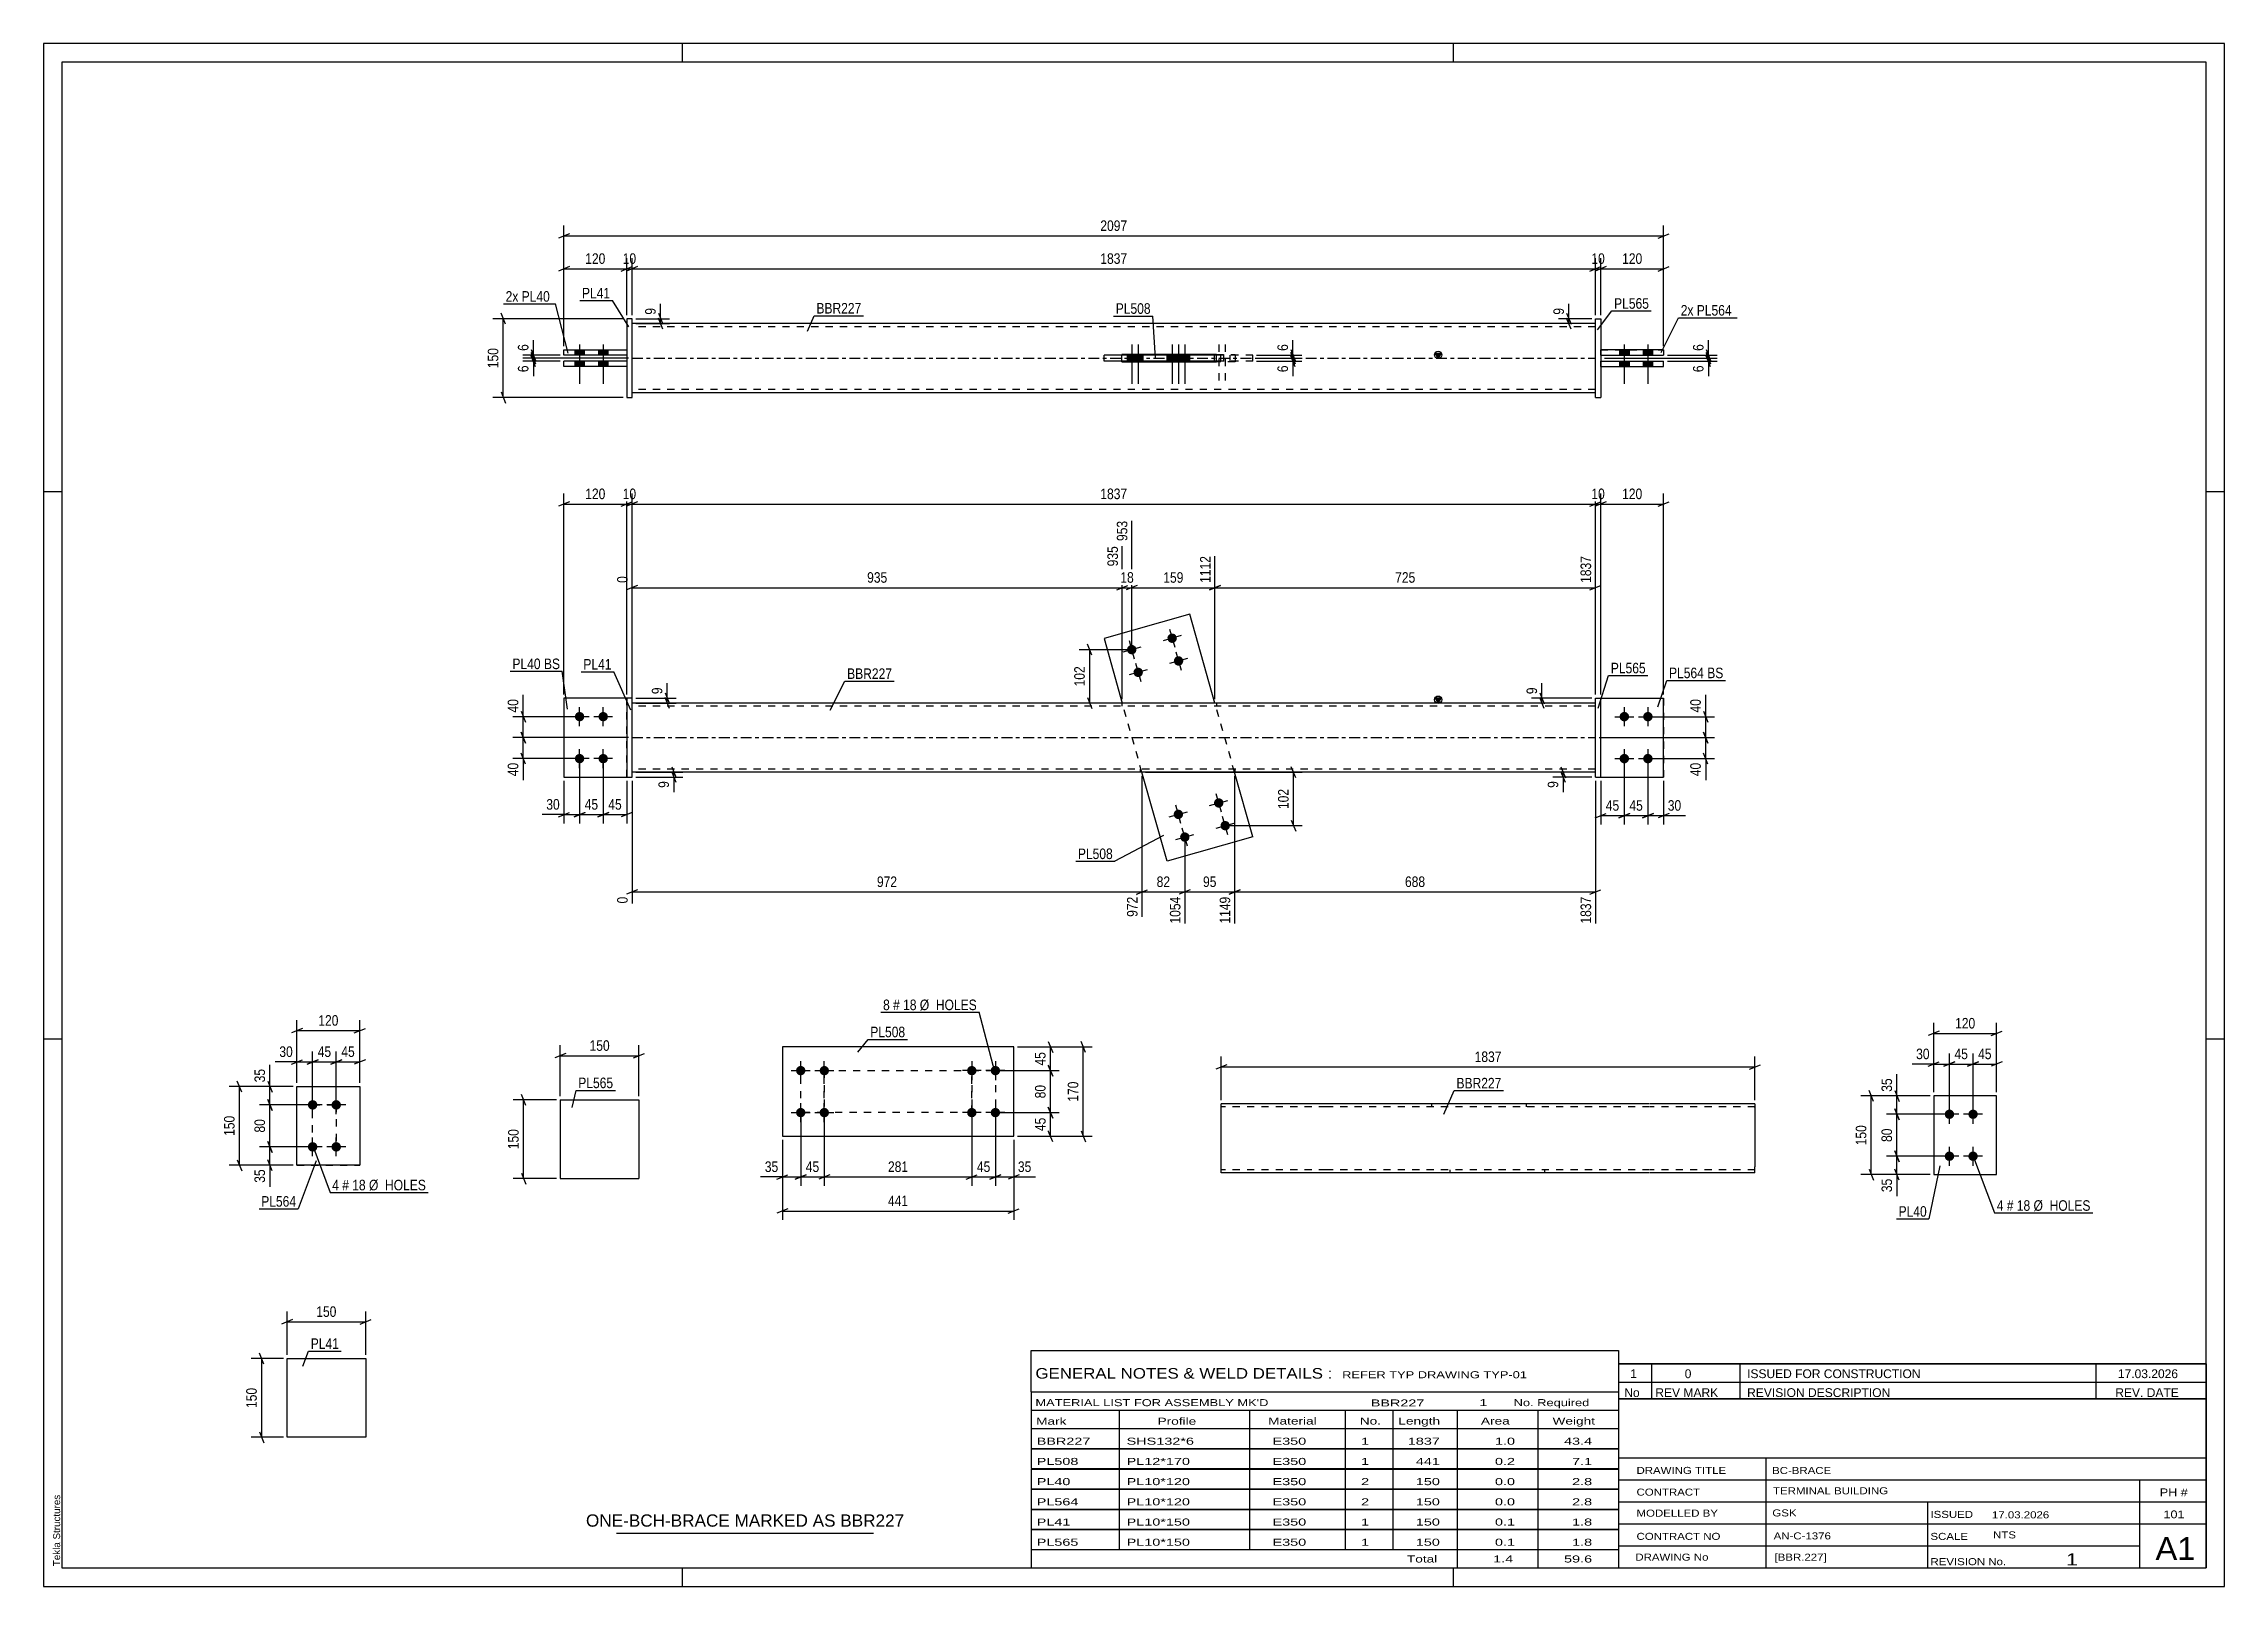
# Model space of a CAD drawing. Header units: millimetres. Extents: x 0 to 594, y 0 to 420.
import ezdxf

# ---------------------------------------------------------------- set-up
doc = ezdxf.new("R2010")
doc.units = ezdxf.units.MM
doc.linetypes.add('DXK_LINE_DOT2', pattern=[3.9198, 1.9599, -1.9599])
doc.linetypes.add('DXK_LINE_DOT3', pattern=[5.9187, 2.979, -0.9799, 0.9799, -0.9799])
doc.styles.add('Arial', font='ARIAL.TTF', dxfattribs={"height": 0.2})
doc.styles.add('Arial Narrow', font='ARIALN.TTF', dxfattribs={"height": 0.2})

# ---------------------------------------------------------------- blocks, each defined once
blk = doc.blocks.new('Unknown-585636947-1129')
at = {"color": 5, "linetype": 'Continuous'}
for p, q in [((594, 420), (0, 420)), ((0, 420), (0, 0)), ((174, 415), (174, 420)), ((384, 415), (384, 420)), ((594, 0), (594, 420)), ((589, 415), (5, 415)), ((5, 415), (5, 5)), ((589, 5), (589, 415)), ((5, 298), (0, 298)), ((594, 298), (589, 298)), ((5, 149), (0, 149)), ((594, 149), (589, 149)), ((0, 0), (594, 0)), ((5, 5), (589, 5)), ((174, 0), (174, 5)), ((384, 0), (384, 5))]:
    blk.add_line(p, q, dxfattribs=at)
at = {"color": 174, "linetype": 'Continuous', "style": 'Arial'}
blk.add_text('Tekla Structures', height=1.9102, rotation=90, dxfattribs=at).set_placement((4.5, 5.5))
blk = doc.blocks.new('Part-585636947-1603 - 1587')
at = {"color": 2, "linetype": 'Continuous'}
for p, q in [((68.99, 136.08), (86.13, 136.08)), ((68.99, 114.65), (68.99, 136.08)), ((86.13, 136.08), (86.13, 136.08)), ((86.13, 136.08), (86.13, 114.65)), ((86.13, 114.65), (68.99, 114.65)), ((68.99, 114.65), (68.99, 114.65))]:
    blk.add_line(p, q, dxfattribs=at)
at = {"color": 7, "linetype": 'DXK_LINE_DOT2'}
for p, q in [((68.99, 136.08), (86.13, 136.08)), ((68.99, 114.65), (86.13, 114.65)), ((68.99, 114.65), (68.99, 114.65))]:
    blk.add_line(p, q, dxfattribs=at)
blk = doc.blocks.new('Bolt-585636947-1608 - 1587')
at = {"linetype": 'Continuous'}
for points in [[(73.28, 129.8), (73.01, 129.82), (72.75, 129.91), (72.52, 130.04), (72.32, 130.22), (72.16, 130.44), (72.05, 130.68), (72, 130.95), (72, 131.22), (72.05, 131.48), (72.16, 131.72), (72.32, 131.94), (72.52, 132.12), (72.75, 132.26), (73.01, 132.34), (73.28, 132.37), (73.54, 132.34), (73.8, 132.26), (74.03, 132.12), (74.23, 131.94), (74.39, 131.72), (74.5, 131.48), (74.55, 131.22), (74.55, 130.95), (74.5, 130.68), (74.39, 130.44), (74.23, 130.22), (74.03, 130.04), (73.8, 129.91), (73.54, 129.82)], [(79.7, 129.8), (79.44, 129.82), (79.18, 129.91), (78.95, 130.04), (78.75, 130.22), (78.59, 130.44), (78.48, 130.68), (78.43, 130.95), (78.43, 131.22), (78.48, 131.48), (78.59, 131.72), (78.75, 131.94), (78.95, 132.12), (79.18, 132.26), (79.44, 132.34), (79.7, 132.37), (79.97, 132.34), (80.23, 132.26), (80.46, 132.12), (80.66, 131.94), (80.82, 131.72), (80.93, 131.48), (80.98, 131.22), (80.98, 130.95), (80.93, 130.68), (80.82, 130.44), (80.66, 130.22), (80.46, 130.04), (80.23, 129.91), (79.97, 129.82)], [(73.28, 118.37), (73.01, 118.4), (72.75, 118.48), (72.52, 118.61), (72.32, 118.79), (72.16, 119.01), (72.05, 119.26), (72, 119.52), (72, 119.79), (72.05, 120.05), (72.16, 120.3), (72.32, 120.51), (72.52, 120.69), (72.75, 120.83), (73.01, 120.91), (73.28, 120.94), (73.54, 120.91), (73.8, 120.83), (74.03, 120.69), (74.23, 120.51), (74.39, 120.3), (74.5, 120.05), (74.55, 119.79), (74.55, 119.52), (74.5, 119.26), (74.39, 119.01), (74.23, 118.79), (74.03, 118.61), (73.8, 118.48), (73.54, 118.4)], [(79.7, 118.37), (79.44, 118.4), (79.18, 118.48), (78.95, 118.61), (78.75, 118.79), (78.59, 119.01), (78.48, 119.26), (78.43, 119.52), (78.43, 119.79), (78.48, 120.05), (78.59, 120.3), (78.75, 120.51), (78.95, 120.69), (79.18, 120.83), (79.44, 120.91), (79.7, 120.94), (79.97, 120.91), (80.23, 120.83), (80.46, 120.69), (80.66, 120.51), (80.82, 120.3), (80.93, 120.05), (80.98, 119.79), (80.98, 119.52), (80.93, 119.26), (80.82, 119.01), (80.66, 118.79), (80.46, 118.61), (80.23, 118.48), (79.97, 118.4)]]:
    blk.add_hatch(color=1, dxfattribs=at).paths.add_polyline_path(points)
at = {"color": 1, "linetype": 'Continuous'}
for p, q in [((75.85, 131.08), (70.7, 131.08)), ((73.28, 128.51), (73.28, 133.65)), ((82.28, 131.08), (77.13, 131.08)), ((79.7, 128.51), (79.7, 133.65)), ((75.85, 119.65), (70.7, 119.65)), ((73.28, 117.08), (73.28, 122.22)), ((82.28, 119.65), (77.13, 119.65)), ((79.7, 117.08), (79.7, 122.22))]:
    blk.add_line(p, q, dxfattribs=at)
blk = doc.blocks.new('Bolt-585636947-1959 - 1945')
at = {"linetype": 'Continuous'}
for points in [[(297.63, 255.36, -1), (295.15, 254.66, -1)], [(308.62, 258.48, -1), (306.15, 257.78, -1)], [(299.38, 249.18, -1), (296.9, 248.48, -1)], [(310.37, 252.29, -1), (307.9, 251.59, -1)]]:
    blk.add_hatch(color=1, dxfattribs=at).paths.add_polyline_path(points)
at = {"color": 1, "linetype": 'Continuous'}
for p, q in [((298.86, 255.72), (293.92, 254.31)), ((295.69, 257.49), (297.09, 252.54)), ((309.86, 258.83), (304.91, 257.43)), ((306.68, 260.6), (308.09, 255.65)), ((300.62, 249.53), (295.67, 248.13)), ((297.44, 251.3), (298.84, 246.36)), ((311.61, 252.64), (306.66, 251.24)), ((308.44, 254.42), (309.84, 249.47))]:
    blk.add_line(p, q, dxfattribs=at)
blk = doc.blocks.new('Part-585636947-1951 - 1945')
at = {"linetype": 'Continuous'}
blk.add_hatch(color=2, dxfattribs=at).paths.add_polyline_path([(379.84, 240.49), (379.04, 241.89), (380.64, 241.89)])
at = {"color": 2, "linetype": 'Continuous'}
for p, q in [((422.7, 240.49), (160.28, 240.49)), ((379.84, 240.49), (379.04, 241.89)), ((379.04, 241.89), (380.64, 241.89)), ((380.64, 241.89), (379.84, 240.49)), ((422.7, 221.63), (160.28, 221.63))]:
    blk.add_line(p, q, dxfattribs=at)
at = {"color": 7, "linetype": 'DXK_LINE_DOT2'}
for p, q in [((160.28, 221.63), (160.28, 240.49)), ((422.7, 239.63), (160.28, 239.63)), ((293.68, 240.49), (293.68, 239.63)), ((319.45, 240.49), (319.45, 239.63)), ((422.7, 221.63), (422.7, 240.49)), ((422.7, 222.49), (160.28, 222.49)), ((298.78, 221.63), (298.78, 222.49)), ((324.55, 221.63), (324.55, 222.49))]:
    blk.add_line(p, q, dxfattribs=at)
at = {"color": 7, "linetype": 'DXK_LINE_DOT3'}
blk.add_line((160.28, 231.06), (422.7, 231.06), dxfattribs=at)
at = {"color": 2, "linetype": 'Continuous'}
blk.add_circle((379.84, 241.39), 1, dxfattribs=at)
blk = doc.blocks.new('Part-585636947-1956 - 1945')
at = {"color": 2, "linetype": 'Continuous'}
for p, q in [((424.13, 241.77), (441.27, 241.77)), ((441.27, 241.77), (441.27, 241.77)), ((441.27, 220.34), (441.27, 241.77)), ((424.13, 220.34), (441.27, 220.34))]:
    blk.add_line(p, q, dxfattribs=at)
at = {"color": 7, "linetype": 'DXK_LINE_DOT2'}
for p, q in [((424.13, 241.77), (441.27, 241.77)), ((424.13, 220.34), (424.13, 241.77)), ((441.27, 241.77), (441.27, 241.77)), ((424.13, 220.34), (424.13, 220.34)), ((424.13, 220.34), (441.27, 220.34))]:
    blk.add_line(p, q, dxfattribs=at)
blk = doc.blocks.new('Bolt-585636947-1958 - 1945')
at = {"linetype": 'Continuous'}
for points in [[(318.85, 212.94, -1), (321.32, 213.64, -1)], [(307.85, 209.82, -1), (310.33, 210.52, -1)], [(320.6, 206.75, -1), (323.08, 207.45, -1)], [(309.6, 203.64, -1), (312.08, 204.34, -1)]]:
    blk.add_hatch(color=1, dxfattribs=at).paths.add_polyline_path(points)
at = {"color": 1, "linetype": 'Continuous'}
for p, q in [((317.61, 212.58), (322.56, 213.99)), ((320.79, 210.81), (319.39, 215.76)), ((306.62, 209.47), (311.56, 210.87)), ((309.79, 207.7), (308.39, 212.65)), ((322.54, 204.63), (321.14, 209.57)), ((308.37, 203.29), (313.32, 204.69)), ((311.54, 201.51), (310.14, 206.46)), ((319.36, 206.4), (324.31, 207.8))]:
    blk.add_line(p, q, dxfattribs=at)
blk = doc.blocks.new('Bolt-585636947-1960 - 1945')
at = {"linetype": 'Continuous'}
for points in [[(145.99, 235.49, -1), (145.99, 238.06, -1)], [(152.42, 235.49, -1), (152.42, 238.06, -1)], [(145.99, 224.06, -1), (145.99, 226.63, -1)], [(152.42, 224.06, -1), (152.42, 226.63, -1)]]:
    blk.add_hatch(color=1, dxfattribs=at).paths.add_polyline_path(points)
at = {"color": 1, "linetype": 'Continuous'}
for p, q in [((145.99, 234.2), (145.99, 239.34)), ((152.42, 234.2), (152.42, 239.34)), ((148.56, 236.77), (143.42, 236.77)), ((154.99, 236.77), (149.85, 236.77)), ((145.99, 222.77), (145.99, 227.91)), ((152.42, 222.77), (152.42, 227.91)), ((148.56, 225.34), (143.42, 225.34)), ((154.99, 225.34), (149.85, 225.34))]:
    blk.add_line(p, q, dxfattribs=at)
blk = doc.blocks.new('Bolt-585636947-1961 - 1945')
at = {"linetype": 'Continuous'}
for points in [[(430.55, 238.06), (430.82, 238.03), (431.08, 237.95), (431.31, 237.81), (431.51, 237.63), (431.67, 237.41), (431.78, 237.17), (431.83, 236.91), (431.83, 236.64), (431.78, 236.37), (431.67, 236.13), (431.51, 235.91), (431.31, 235.73), (431.08, 235.6), (430.82, 235.51), (430.55, 235.49), (430.29, 235.51), (430.03, 235.6), (429.8, 235.73), (429.6, 235.91), (429.44, 236.13), (429.33, 236.37), (429.28, 236.64), (429.28, 236.91), (429.33, 237.17), (429.44, 237.41), (429.6, 237.63), (429.8, 237.81), (430.03, 237.95), (430.29, 238.03)], [(436.98, 238.06), (437.25, 238.03), (437.51, 237.95), (437.74, 237.81), (437.94, 237.63), (438.1, 237.41), (438.21, 237.17), (438.26, 236.91), (438.26, 236.64), (438.21, 236.37), (438.1, 236.13), (437.94, 235.91), (437.74, 235.73), (437.51, 235.6), (437.25, 235.51), (436.98, 235.49), (436.72, 235.51), (436.46, 235.6), (436.23, 235.73), (436.03, 235.91), (435.87, 236.13), (435.76, 236.37), (435.7, 236.64), (435.7, 236.91), (435.76, 237.17), (435.87, 237.41), (436.03, 237.63), (436.23, 237.81), (436.46, 237.95), (436.72, 238.03)], [(430.55, 226.63), (430.82, 226.6), (431.08, 226.52), (431.31, 226.38), (431.51, 226.2), (431.67, 225.99), (431.78, 225.74), (431.83, 225.48), (431.83, 225.21), (431.78, 224.95), (431.67, 224.7), (431.51, 224.48), (431.31, 224.3), (431.08, 224.17), (430.82, 224.09), (430.55, 224.06), (430.29, 224.09), (430.03, 224.17), (429.8, 224.3), (429.6, 224.48), (429.44, 224.7), (429.33, 224.95), (429.28, 225.21), (429.28, 225.48), (429.33, 225.74), (429.44, 225.99), (429.6, 226.2), (429.8, 226.38), (430.03, 226.52), (430.29, 226.6)], [(436.98, 226.63), (437.25, 226.6), (437.51, 226.52), (437.74, 226.38), (437.94, 226.2), (438.1, 225.99), (438.21, 225.74), (438.26, 225.48), (438.26, 225.21), (438.21, 224.95), (438.1, 224.7), (437.94, 224.48), (437.74, 224.3), (437.51, 224.17), (437.25, 224.09), (436.98, 224.06), (436.72, 224.09), (436.46, 224.17), (436.23, 224.3), (436.03, 224.48), (435.87, 224.7), (435.76, 224.95), (435.7, 225.21), (435.7, 225.48), (435.76, 225.74), (435.87, 225.99), (436.03, 226.2), (436.23, 226.38), (436.46, 226.52), (436.72, 226.6)]]:
    blk.add_hatch(color=1, dxfattribs=at).paths.add_polyline_path(points)
at = {"color": 1, "linetype": 'Continuous'}
for p, q in [((430.55, 239.34), (430.55, 234.2)), ((436.98, 239.34), (436.98, 234.2)), ((427.98, 236.77), (433.13, 236.77)), ((434.41, 236.77), (439.55, 236.77)), ((430.55, 227.91), (430.55, 222.77)), ((436.98, 227.91), (436.98, 222.77)), ((427.98, 225.34), (433.13, 225.34)), ((434.41, 225.34), (439.55, 225.34))]:
    blk.add_line(p, q, dxfattribs=at)
blk = doc.blocks.new('Part-585636947-1966 - 1945')
at = {"color": 2, "linetype": 'Continuous'}
for p, q in [((312.21, 264.69), (288.84, 258.07)), ((319.06, 240.49), (312.21, 264.69)), ((288.84, 258.07), (293.82, 240.49)), ((306.02, 197.42), (299.16, 221.63)), ((329.39, 204.04), (324.4, 221.63)), ((329.39, 204.04), (306.02, 197.42))]:
    blk.add_line(p, q, dxfattribs=at)
at = {"color": 7, "linetype": 'DXK_LINE_DOT2'}
for p, q in [((299.16, 221.63), (293.82, 240.49)), ((324.4, 221.63), (319.06, 240.49))]:
    blk.add_line(p, q, dxfattribs=at)
blk = doc.blocks.new('Part-585636947-1971 - 1945')
at = {"color": 2, "linetype": 'Continuous'}
for p, q in [((160.28, 241.77), (158.85, 241.77)), ((158.85, 241.77), (158.85, 220.34)), ((160.28, 220.34), (160.28, 241.77)), ((158.85, 220.34), (160.28, 220.34))]:
    blk.add_line(p, q, dxfattribs=at)
blk = doc.blocks.new('Part-585636947-1976 - 1945')
at = {"color": 7, "linetype": 'DXK_LINE_DOT2'}
for p, q in [((158.85, 241.77), (141.7, 241.77)), ((141.7, 241.77), (141.7, 220.34)), ((158.85, 220.34), (158.85, 241.77)), ((141.7, 220.34), (158.85, 220.34))]:
    blk.add_line(p, q, dxfattribs=at)
blk = doc.blocks.new('Part-585636947-1981 - 1945')
at = {"color": 2, "linetype": 'Continuous'}
for p, q in [((158.85, 241.77), (141.7, 241.77)), ((141.7, 241.77), (141.7, 220.34)), ((141.7, 220.34), (158.85, 220.34))]:
    blk.add_line(p, q, dxfattribs=at)
at = {"color": 7, "linetype": 'DXK_LINE_DOT2'}
blk.add_line((158.85, 220.34), (158.85, 241.77), dxfattribs=at)
blk = doc.blocks.new('Part-585636947-1986 - 1945')
at = {"color": 2, "linetype": 'Continuous'}
for p, q in [((422.7, 241.77), (424.13, 241.77)), ((422.7, 220.34), (422.7, 241.77)), ((424.13, 220.34), (424.13, 241.77)), ((422.7, 220.34), (422.7, 220.34)), ((422.7, 220.34), (424.13, 220.34))]:
    blk.add_line(p, q, dxfattribs=at)
at = {"color": 7, "linetype": 'DXK_LINE_DOT2'}
for p, q in [((422.7, 241.77), (424.13, 241.77)), ((422.7, 220.34), (424.13, 220.34))]:
    blk.add_line(p, q, dxfattribs=at)
blk = doc.blocks.new('Part-585636947-1992 - 1945')
at = {"color": 7, "linetype": 'DXK_LINE_DOT2'}
for p, q in [((424.13, 241.77), (441.27, 241.77)), ((424.13, 220.34), (424.13, 241.77)), ((424.13, 241.77), (441.27, 241.77)), ((441.27, 241.77), (441.27, 241.77)), ((441.27, 241.77), (441.27, 220.34)), ((424.13, 220.34), (424.13, 220.34)), ((424.13, 220.34), (441.27, 220.34)), ((424.13, 220.34), (441.27, 220.34))]:
    blk.add_line(p, q, dxfattribs=at)
blk = doc.blocks.new('Bolt-585636947-2427 - 2414')
at = {"linetype": 'Continuous'}
for points in [[(297.67, 335.23), (295.1, 335.23), (295.1, 333.51), (297.67, 333.51)], [(299.43, 335.23), (296.86, 335.23), (296.86, 333.51), (299.43, 333.51)], [(308.67, 335.23), (306.1, 335.23), (306.1, 333.51), (308.67, 333.51)], [(310.42, 335.23), (307.85, 335.23), (307.85, 333.51), (310.42, 333.51)]]:
    blk.add_hatch(color=1, dxfattribs=at).paths.add_polyline_path(points)
at = {"color": 1, "linetype": 'Continuous'}
for p, q in [((295.1, 335.23), (295.1, 333.51)), ((296.39, 338.09), (296.39, 327.37)), ((296.86, 335.23), (296.86, 333.51)), ((297.67, 335.23), (297.67, 333.51)), ((298.14, 338.09), (298.14, 327.37)), ((299.43, 335.23), (299.43, 333.51)), ((306.1, 335.23), (306.1, 333.51)), ((307.39, 338.09), (307.39, 327.37)), ((307.85, 335.23), (307.85, 333.51)), ((308.67, 335.23), (308.67, 333.51)), ((309.14, 338.09), (309.14, 327.37)), ((310.42, 335.23), (310.42, 333.51))]:
    blk.add_line(p, q, dxfattribs=at)
blk = doc.blocks.new('Part-585636947-2420 - 2414')
at = {"color": 2, "linetype": 'Continuous'}
for p, q in [((158.85, 333.51), (141.7, 333.51)), ((141.7, 332.09), (141.7, 333.51)), ((158.85, 333.51), (158.85, 332.09)), ((158.85, 332.09), (141.7, 332.09))]:
    blk.add_line(p, q, dxfattribs=at)
blk = doc.blocks.new('Part-585636947-2437 - 2414')
at = {"linetype": 'Continuous'}
blk.add_hatch(color=2, dxfattribs=at).paths.add_polyline_path([(379.84, 334.37), (379.04, 335.77), (380.64, 335.77)])
at = {"color": 2, "linetype": 'Continuous'}
for p, q in [((422.7, 343.8), (160.28, 343.8)), ((293.68, 335.37), (293.68, 335.23)), ((319.45, 335.37), (293.68, 335.37)), ((293.68, 333.37), (293.68, 333.51)), ((293.68, 333.37), (319.45, 333.37)), ((298.78, 335.23), (298.78, 335.37)), ((298.78, 333.51), (298.78, 333.37)), ((319.45, 333.37), (319.45, 335.37)), ((379.84, 334.37), (379.04, 335.77)), ((379.04, 335.77), (380.64, 335.77)), ((380.64, 335.77), (379.84, 334.37)), ((422.7, 324.94), (160.28, 324.94))]:
    blk.add_line(p, q, dxfattribs=at)
at = {"color": 7, "linetype": 'DXK_LINE_DOT2'}
for p, q in [((160.28, 324.94), (160.28, 343.8)), ((422.7, 342.94), (160.28, 342.94)), ((422.7, 324.94), (422.7, 343.8)), ((293.68, 333.51), (293.68, 335.37)), ((298.78, 333.37), (298.78, 335.23)), ((319.45, 335.37), (324.55, 335.37)), ((324.55, 333.37), (319.45, 333.37)), ((324.55, 335.37), (324.55, 333.37)), ((422.7, 325.8), (160.28, 325.8))]:
    blk.add_line(p, q, dxfattribs=at)
at = {"color": 7, "linetype": 'DXK_LINE_DOT3'}
blk.add_line((160.28, 334.37), (422.7, 334.37), dxfattribs=at)
at = {"color": 2, "linetype": 'Continuous'}
blk.add_circle((379.84, 335.27), 1, dxfattribs=at)
blk = doc.blocks.new('Part-585636947-2425 - 2414')
at = {"color": 2, "linetype": 'Continuous'}
for p, q in [((422.7, 345.09), (422.7, 345.09)), ((422.7, 323.66), (422.7, 345.09)), ((422.7, 345.09), (424.13, 345.09)), ((424.13, 345.09), (424.13, 345.09)), ((424.13, 345.09), (424.13, 323.66)), ((422.7, 323.66), (424.13, 323.66)), ((422.7, 323.66), (422.7, 323.66)), ((424.13, 323.66), (424.13, 323.66))]:
    blk.add_line(p, q, dxfattribs=at)
at = {"color": 7, "linetype": 'DXK_LINE_DOT2'}
for p, q in [((422.7, 345.09), (422.7, 345.09)), ((422.7, 345.09), (424.13, 345.09)), ((422.7, 323.66), (424.13, 323.66))]:
    blk.add_line(p, q, dxfattribs=at)
blk = doc.blocks.new('Bolt-585636947-2426 - 2414')
at = {"linetype": 'Continuous'}
for points in [[(307.8, 333.51), (310.38, 333.51), (310.38, 335.23), (307.8, 335.23)], [(309.56, 333.51), (312.13, 333.51), (312.13, 335.23), (309.56, 335.23)]]:
    blk.add_hatch(color=1, dxfattribs=at).paths.add_polyline_path(points)
at = {"color": 1, "linetype": 'Continuous'}
for p, q in [((307.8, 335.23), (307.8, 333.51)), ((309.09, 338.09), (309.09, 327.37)), ((309.56, 335.23), (309.56, 333.51)), ((310.38, 335.23), (310.38, 333.51)), ((310.84, 338.09), (310.84, 327.37)), ((312.13, 335.23), (312.13, 333.51))]:
    blk.add_line(p, q, dxfattribs=at)
at = {"color": 1, "linetype": 'DXK_LINE_DOT2'}
for p, q in [((318.8, 335.23), (318.8, 333.51)), ((320.09, 338.09), (320.09, 327.37)), ((320.55, 335.23), (320.55, 333.51)), ((321.37, 335.23), (321.37, 333.51)), ((321.84, 338.09), (321.84, 327.37)), ((323.12, 335.23), (323.12, 333.51))]:
    blk.add_line(p, q, dxfattribs=at)
blk = doc.blocks.new('Part-585636947-2442 - 2414')
at = {"color": 2, "linetype": 'Continuous'}
for p, q in [((424.13, 333.51), (441.27, 333.51)), ((424.13, 332.09), (424.13, 333.51)), ((441.27, 332.09), (441.27, 333.51)), ((424.13, 332.09), (424.13, 332.09)), ((424.13, 332.09), (441.27, 332.09))]:
    blk.add_line(p, q, dxfattribs=at)
at = {"color": 7, "linetype": 'DXK_LINE_DOT2'}
for p, q in [((424.13, 333.51), (441.27, 333.51)), ((424.13, 332.09), (441.27, 332.09))]:
    blk.add_line(p, q, dxfattribs=at)
blk = doc.blocks.new('Part-585636947-2447 - 2414')
at = {"color": 2, "linetype": 'Continuous'}
for p, q in [((441.27, 336.66), (424.13, 336.66)), ((424.13, 335.23), (424.13, 336.66)), ((424.13, 335.23), (424.13, 335.23)), ((424.13, 335.23), (441.27, 335.23)), ((441.27, 336.66), (441.27, 335.23))]:
    blk.add_line(p, q, dxfattribs=at)
at = {"color": 7, "linetype": 'DXK_LINE_DOT2'}
for p, q in [((424.13, 336.66), (424.13, 336.66)), ((424.13, 336.66), (441.27, 336.66)), ((424.13, 335.23), (441.27, 335.23)), ((441.27, 336.66), (441.27, 336.66))]:
    blk.add_line(p, q, dxfattribs=at)
blk = doc.blocks.new('Part-585636947-2452 - 2414')
at = {"color": 2, "linetype": 'Continuous'}
for p, q in [((141.7, 336.66), (158.85, 336.66)), ((141.7, 335.23), (141.7, 336.66)), ((158.85, 335.23), (141.7, 335.23)), ((158.85, 336.66), (158.85, 335.23))]:
    blk.add_line(p, q, dxfattribs=at)
blk = doc.blocks.new('Part-585636947-2457 - 2414')
at = {"color": 2, "linetype": 'Continuous'}
for p, q in [((160.28, 345.09), (158.85, 345.09)), ((158.85, 345.09), (158.85, 323.66)), ((160.28, 323.66), (160.28, 345.09)), ((158.85, 323.66), (160.28, 323.66))]:
    blk.add_line(p, q, dxfattribs=at)
blk = doc.blocks.new('Part-585636947-2462 - 2414')
at = {"color": 2, "linetype": 'Continuous'}
for p, q in [((288.84, 333.51), (288.84, 335.23)), ((319.45, 335.23), (288.84, 335.23)), ((319.45, 333.51), (288.84, 333.51)), ((312.21, 333.51), (312.21, 335.23))]:
    blk.add_line(p, q, dxfattribs=at)
at = {"color": 7, "linetype": 'DXK_LINE_DOT2'}
for p, q in [((306.02, 333.51), (306.02, 335.23)), ((329.39, 335.23), (319.45, 335.23)), ((329.39, 333.51), (319.45, 333.51)), ((329.39, 333.51), (329.39, 335.23))]:
    blk.add_line(p, q, dxfattribs=at)
blk = doc.blocks.new('Bolt-585636947-2463 - 2414')
at = {"linetype": 'Continuous'}
for points in [[(144.7, 335.23), (147.28, 335.23), (147.28, 336.66), (144.7, 336.66)], [(144.7, 335.23), (147.28, 335.23), (147.28, 336.66), (144.7, 336.66)], [(144.7, 332.08), (147.28, 332.08), (147.28, 333.51), (144.7, 333.51)], [(144.7, 332.08), (147.28, 332.08), (147.28, 333.51), (144.7, 333.51)], [(151.13, 335.23), (153.7, 335.23), (153.7, 336.66), (151.13, 336.66)], [(151.13, 335.23), (153.7, 335.23), (153.7, 336.66), (151.13, 336.66)], [(151.13, 332.08), (153.7, 332.08), (153.7, 333.51), (151.13, 333.51)], [(151.13, 332.08), (153.7, 332.08), (153.7, 333.51), (151.13, 333.51)]]:
    blk.add_hatch(color=1, dxfattribs=at).paths.add_polyline_path(points)
at = {"color": 1, "linetype": 'Continuous'}
for p, q in [((144.7, 336.66), (144.7, 335.23)), ((144.7, 336.66), (144.7, 335.23)), ((144.7, 333.51), (144.7, 332.08)), ((144.7, 333.51), (144.7, 332.08)), ((145.99, 338.09), (145.99, 327.37)), ((145.99, 338.09), (145.99, 327.37)), ((147.28, 336.66), (147.28, 335.23)), ((147.28, 336.66), (147.28, 335.23)), ((147.28, 333.51), (147.28, 332.08)), ((147.28, 333.51), (147.28, 332.08)), ((151.13, 336.66), (151.13, 335.23)), ((151.13, 336.66), (151.13, 335.23)), ((151.13, 333.51), (151.13, 332.08)), ((151.13, 333.51), (151.13, 332.08)), ((152.42, 338.09), (152.42, 327.37)), ((152.42, 338.09), (152.42, 327.37)), ((153.7, 336.66), (153.7, 335.23)), ((153.7, 336.66), (153.7, 335.23)), ((153.7, 333.51), (153.7, 332.08)), ((153.7, 333.51), (153.7, 332.08))]:
    blk.add_line(p, q, dxfattribs=at)
blk = doc.blocks.new('Bolt-585636947-2464 - 2414')
at = {"linetype": 'Continuous'}
for points in [[(431.84, 336.66), (429.27, 336.66), (429.27, 335.23), (431.84, 335.23)], [(431.84, 336.66), (429.27, 336.66), (429.27, 335.23), (431.84, 335.23)], [(431.84, 333.51), (429.27, 333.51), (429.27, 332.09), (431.84, 332.09)], [(431.84, 333.51), (429.27, 333.51), (429.27, 332.09), (431.84, 332.09)], [(438.27, 336.66), (435.7, 336.66), (435.7, 335.23), (438.27, 335.23)], [(438.27, 336.66), (435.7, 336.66), (435.7, 335.23), (438.27, 335.23)], [(438.27, 333.51), (435.7, 333.51), (435.7, 332.09), (438.27, 332.09)], [(438.27, 333.51), (435.7, 333.51), (435.7, 332.09), (438.27, 332.09)]]:
    blk.add_hatch(color=1, dxfattribs=at).paths.add_polyline_path(points)
at = {"color": 1, "linetype": 'Continuous'}
for p, q in [((429.27, 336.66), (429.27, 335.23)), ((429.27, 336.66), (429.27, 335.23)), ((429.27, 333.51), (429.27, 332.09)), ((429.27, 333.51), (429.27, 332.09)), ((430.55, 338.09), (430.55, 327.37)), ((430.55, 338.09), (430.55, 327.37)), ((431.84, 336.66), (431.84, 335.23)), ((431.84, 336.66), (431.84, 335.23)), ((431.84, 333.51), (431.84, 332.09)), ((431.84, 333.51), (431.84, 332.09)), ((435.7, 336.66), (435.7, 335.23)), ((435.7, 336.66), (435.7, 335.23)), ((435.7, 333.51), (435.7, 332.09)), ((435.7, 333.51), (435.7, 332.09)), ((436.98, 338.09), (436.98, 327.37)), ((436.98, 338.09), (436.98, 327.37)), ((438.27, 336.66), (438.27, 335.23)), ((438.27, 336.66), (438.27, 335.23)), ((438.27, 333.51), (438.27, 332.09)), ((438.27, 333.51), (438.27, 332.09))]:
    blk.add_line(p, q, dxfattribs=at)
blk = doc.blocks.new('Bolt-585636947-4189 - 4187')
at = {"linetype": 'Continuous'}
for points in [[(252.82, 139.12, -1), (252.82, 141.69, -1)], [(259.25, 139.12, -1), (259.25, 141.69, -1)], [(252.82, 127.69, -1), (252.82, 130.26, -1)], [(259.25, 127.69, -1), (259.25, 130.26, -1)]]:
    blk.add_hatch(color=1, dxfattribs=at).paths.add_polyline_path(points)
at = {"color": 1, "linetype": 'Continuous'}
for p, q in [((252.82, 142.98), (252.82, 137.84)), ((259.25, 142.98), (259.25, 137.84)), ((255.4, 140.41), (250.25, 140.41)), ((261.82, 140.41), (256.68, 140.41)), ((252.82, 131.55), (252.82, 126.41)), ((259.25, 131.55), (259.25, 126.41)), ((255.4, 128.98), (250.25, 128.98)), ((261.82, 128.98), (256.68, 128.98))]:
    blk.add_line(p, q, dxfattribs=at)
blk = doc.blocks.new('Part-585636947-4188 - 4187')
at = {"color": 2, "linetype": 'Continuous'}
for p, q in [((264.25, 146.84), (201.22, 146.84)), ((201.22, 146.84), (201.22, 122.55)), ((264.25, 122.55), (264.25, 146.84)), ((201.22, 122.55), (264.25, 122.55))]:
    blk.add_line(p, q, dxfattribs=at)
blk = doc.blocks.new('Bolt-585636947-4190 - 4187')
at = {"linetype": 'Continuous'}
for points in [[(206.22, 141.69, -1), (206.22, 139.12, -1)], [(212.65, 141.69, -1), (212.65, 139.12, -1)], [(206.22, 130.26, -1), (206.22, 127.69, -1)], [(212.65, 130.26, -1), (212.65, 127.69, -1)]]:
    blk.add_hatch(color=1, dxfattribs=at).paths.add_polyline_path(points)
at = {"color": 1, "linetype": 'Continuous'}
for p, q in [((206.22, 137.84), (206.22, 142.98)), ((212.65, 137.84), (212.65, 142.98)), ((203.65, 140.41), (208.79, 140.41)), ((210.07, 140.41), (215.22, 140.41)), ((206.22, 126.41), (206.22, 131.55)), ((212.65, 126.41), (212.65, 131.55)), ((203.65, 128.98), (208.79, 128.98)), ((210.07, 128.98), (215.22, 128.98))]:
    blk.add_line(p, q, dxfattribs=at)
blk = doc.blocks.new('Part-585636947-1563 - 1547')
at = {"color": 2, "linetype": 'Continuous'}
for p, q in [((140.74, 132.45), (140.74, 111.03)), ((140.74, 132.45), (162.17, 132.45)), ((162.17, 132.45), (162.17, 111.03)), ((140.74, 111.03), (162.17, 111.03))]:
    blk.add_line(p, q, dxfattribs=at)
blk = doc.blocks.new('Part-585636947-4429 - 4428')
at = {"color": 2, "linetype": 'Continuous'}
for p, q in [((66.3, 62.02), (87.73, 62.02)), ((66.3, 40.59), (66.3, 62.02)), ((87.73, 62.02), (87.73, 40.59)), ((87.73, 40.59), (66.3, 40.59))]:
    blk.add_line(p, q, dxfattribs=at)
blk = doc.blocks.new('Part-585636947-1530 - 1514')
at = {"color": 2, "linetype": 'Continuous'}
for p, q in [((349.34, 131.4), (320.77, 131.4)), ((320.77, 112.68), (320.77, 131.4)), ((437.45, 131.4), (349.44, 131.4)), ((466.12, 131.4), (437.55, 131.4)), ((466.12, 131.4), (466.12, 114.26)), ((466.12, 112.55), (466.12, 114.26)), ((320.77, 112.55), (320.77, 112.68)), ((349.34, 112.55), (320.77, 112.55)), ((437.45, 112.55), (349.44, 112.55)), ((466.12, 112.55), (437.55, 112.55))]:
    blk.add_line(p, q, dxfattribs=at)
at = {"color": 7, "linetype": 'DXK_LINE_DOT2'}
for p, q in [((378.01, 131.4), (378.01, 130.55)), ((403.78, 131.4), (403.78, 130.55)), ((349.34, 130.55), (320.77, 130.55)), ((437.45, 130.55), (349.44, 130.55)), ((466.12, 130.55), (437.55, 130.55)), ((466.12, 130.55), (466.12, 130.48)), ((466.12, 130.48), (466.12, 130.55)), ((466.12, 130.35), (466.12, 130.48)), ((466.12, 130.48), (466.12, 130.35)), ((320.77, 113.4), (320.77, 113.47)), ((349.34, 113.4), (320.77, 113.4)), ((437.45, 113.4), (349.44, 113.4)), ((383.11, 112.55), (383.11, 113.4)), ((408.88, 112.55), (408.88, 113.4)), ((466.12, 113.4), (437.55, 113.4)), ((466.12, 113.47), (466.12, 113.93)), ((466.12, 113.4), (466.12, 113.47))]:
    blk.add_line(p, q, dxfattribs=at)
blk = doc.blocks.new('Part-585636947-4420 - 4419')
at = {"color": 2, "linetype": 'Continuous'}
for p, q in [((531.97, 133.53), (514.82, 133.53)), ((514.82, 133.53), (514.82, 112.1)), ((531.97, 112.1), (531.97, 133.53)), ((514.82, 112.1), (531.97, 112.1))]:
    blk.add_line(p, q, dxfattribs=at)
blk = doc.blocks.new('Bolt-585636947-4421 - 4419')
at = {"linetype": 'Continuous'}
for points in [[(519.11, 127.24, -1), (519.11, 129.81, -1)], [(525.54, 127.24, -1), (525.54, 129.81, -1)], [(519.11, 115.81, -1), (519.11, 118.39, -1)], [(525.54, 115.81, -1), (525.54, 118.39, -1)]]:
    blk.add_hatch(color=1, dxfattribs=at).paths.add_polyline_path(points)
at = {"color": 1, "linetype": 'Continuous'}
for p, q in [((519.11, 125.96), (519.11, 131.1)), ((525.54, 125.96), (525.54, 131.1)), ((521.68, 128.53), (516.54, 128.53)), ((528.11, 128.53), (522.97, 128.53)), ((519.11, 114.53), (519.11, 119.67)), ((525.54, 114.53), (525.54, 119.67)), ((521.68, 117.1), (516.54, 117.1)), ((528.11, 117.1), (522.97, 117.1))]:
    blk.add_line(p, q, dxfattribs=at)
blk = doc.blocks.new('Rectangle-585636947-1723 - 1587')
at = {"color": 1, "linetype": 'DXK_LINE_DOT2'}
blk.add_lwpolyline([(73.28, 131.08), (79.7, 131.08), (79.7, 119.65), (73.28, 119.65), (73.28, 131.08)], close=True, dxfattribs=at)
blk = doc.blocks.new('Rectangle-585636947-4376 - 4187')
at = {"color": 1, "linetype": 'DXK_LINE_DOT2'}
blk.add_lwpolyline([(206.22, 140.41), (212.65, 140.41), (212.65, 128.98), (206.22, 128.98), (206.22, 140.41)], close=True, dxfattribs=at)
blk = doc.blocks.new('Rectangle-585636947-4386 - 4187')
at = {"color": 1, "linetype": 'DXK_LINE_DOT2'}
blk.add_lwpolyline([(212.65, 140.41), (252.82, 140.41), (252.82, 128.98), (212.65, 128.98), (212.65, 140.41)], close=True, dxfattribs=at)
blk = doc.blocks.new('Rectangle-585636947-4396 - 4187')
at = {"color": 1, "linetype": 'DXK_LINE_DOT2'}
blk.add_lwpolyline([(252.82, 140.41), (259.25, 140.41), (259.25, 128.98), (252.82, 128.98), (252.82, 140.41)], close=True, dxfattribs=at)
blk = doc.blocks.new('StraightDimension-585636947-1633 - 1587')
at = {"color": 7, "linetype": 'Continuous'}
for p, q in [((61.05, 137.58), (62.25, 134.58)), ((67.99, 136.08), (58.8, 136.08)), ((72.28, 131.08), (58.8, 131.08)), ((62.25, 129.58), (61.05, 132.58)), ((61.65, 131.08), (61.65, 136.08))]:
    blk.add_line(p, q, dxfattribs=at)
at = {"color": 0}
blk.add_wipeout([(60.9, 141.46), (56.7, 141.46), (56.7, 136.61), (60.9, 136.61)], dxfattribs=at)
at = {"color": 7, "linetype": 'Continuous'}
blk.add_line((61.65, 136.08), (61.65, 141.99), dxfattribs=at)
blk.add_line((61.65, 136.08), (61.65, 141.99), dxfattribs=at)
at = {"color": 3, "style": 'Arial Narrow'}
blk.add_text('35', height=2.863, rotation=90.00021, dxfattribs=at).set_placement((60.3, 137.21))
blk = doc.blocks.new('StraightDimension-585636947-1623 - 1587')
at = {"color": 7, "linetype": 'Continuous'}
for p, q in [((72.28, 131.08), (58.8, 131.08)), ((61.05, 132.58), (62.25, 129.58)), ((61.65, 119.65), (61.65, 131.08)), ((72.28, 119.65), (58.8, 119.65)), ((62.25, 118.15), (61.05, 121.15))]:
    blk.add_line(p, q, dxfattribs=at)
at = {"color": 0}
blk.add_wipeout([(60.9, 127.8), (56.7, 127.8), (56.7, 122.94), (60.9, 122.94)], dxfattribs=at)
at = {"color": 3, "style": 'Arial Narrow'}
blk.add_text('80', height=2.863, rotation=90.00021, dxfattribs=at).set_placement((60.3, 123.54))
blk = doc.blocks.new('StraightDimension-585636947-1610 - 1587')
at = {"color": 7, "linetype": 'Continuous'}
for p, q in [((72.28, 119.65), (58.8, 119.65)), ((61.05, 121.15), (62.25, 118.15)), ((61.65, 114.65), (61.65, 119.65)), ((67.99, 114.65), (58.8, 114.65)), ((62.25, 113.15), (61.05, 116.15))]:
    blk.add_line(p, q, dxfattribs=at)
at = {"color": 0}
blk.add_wipeout([(60.9, 114.13), (56.7, 114.13), (56.7, 109.27), (60.9, 109.27)], dxfattribs=at)
at = {"color": 7, "linetype": 'Continuous'}
blk.add_line((61.65, 114.65), (61.65, 108.75), dxfattribs=at)
blk.add_line((61.65, 114.65), (61.65, 108.75), dxfattribs=at)
at = {"color": 3, "style": 'Arial Narrow'}
blk.add_text('35', height=2.863, rotation=90.00021, dxfattribs=at).set_placement((60.3, 109.87))
blk = doc.blocks.new('StraightDimension-585636947-1647 - 1587')
at = {"color": 7, "linetype": 'Continuous'}
for p, q in [((53.96, 134.58), (52.76, 137.58)), ((67.99, 136.08), (50.51, 136.08)), ((53.36, 114.65), (53.36, 136.08)), ((67.99, 114.65), (50.51, 114.65)), ((52.76, 116.15), (53.96, 113.15))]:
    blk.add_line(p, q, dxfattribs=at)
at = {"color": 0}
blk.add_wipeout([(52.61, 128.71), (48.41, 128.71), (48.41, 122.03), (52.61, 122.03)], dxfattribs=at)
at = {"color": 3, "style": 'Arial Narrow'}
blk.add_text('150', height=2.863, rotation=90.00021, dxfattribs=at).set_placement((52.01, 122.63))
blk = doc.blocks.new('StraightDimension-585636947-1664 - 1587')
at = {"color": 7, "linetype": 'Continuous'}
for p, q in [((78.2, 142.19), (81.2, 143.39)), ((79.7, 132.08), (79.7, 145.64)), ((79.7, 142.79), (86.13, 142.79)), ((87.63, 143.39), (84.63, 142.19)), ((86.13, 137.08), (86.13, 145.64))]:
    blk.add_line(p, q, dxfattribs=at)
at = {"color": 0}
blk.add_wipeout([(85.35, 143.54), (85.35, 147.74), (80.49, 147.74), (80.49, 143.54)], dxfattribs=at)
at = {"color": 3, "style": 'Arial Narrow'}
blk.add_text('45', height=2.863, dxfattribs=at).set_placement((81.09, 144.14))
blk = doc.blocks.new('StraightDimension-585636947-1680 - 1587')
at = {"color": 7, "linetype": 'Continuous'}
for p, q in [((71.78, 142.19), (74.78, 143.39)), ((73.28, 132.08), (73.28, 145.64)), ((73.28, 142.79), (79.7, 142.79)), ((81.2, 143.39), (78.2, 142.19)), ((79.7, 132.08), (79.7, 145.64))]:
    blk.add_line(p, q, dxfattribs=at)
at = {"color": 0}
blk.add_wipeout([(78.92, 143.54), (78.92, 147.74), (74.06, 147.74), (74.06, 143.54)], dxfattribs=at)
at = {"color": 3, "style": 'Arial Narrow'}
blk.add_text('45', height=2.863, dxfattribs=at).set_placement((74.66, 144.14))
blk = doc.blocks.new('StraightDimension-585636947-1690 - 1587')
at = {"color": 7, "linetype": 'Continuous'}
for p, q in [((67.49, 142.19), (70.49, 143.39)), ((68.99, 137.08), (68.99, 145.64)), ((68.99, 142.79), (73.28, 142.79)), ((74.78, 143.39), (71.78, 142.19)), ((73.28, 132.08), (73.28, 145.64))]:
    blk.add_line(p, q, dxfattribs=at)
at = {"color": 0}
blk.add_wipeout([(68.46, 143.54), (68.46, 147.74), (63.61, 147.74), (63.61, 143.54)], dxfattribs=at)
at = {"color": 7, "linetype": 'Continuous'}
blk.add_line((68.99, 142.79), (63.08, 142.79), dxfattribs=at)
blk.add_line((68.99, 142.79), (63.08, 142.79), dxfattribs=at)
at = {"color": 3, "style": 'Arial Narrow'}
blk.add_text('30', height=2.863, dxfattribs=at).set_placement((64.21, 144.14))
blk = doc.blocks.new('StraightDimension-585636947-1704 - 1587')
at = {"color": 7, "linetype": 'Continuous'}
for p, q in [((70.49, 151.89), (67.49, 150.69)), ((68.99, 137.08), (68.99, 154.14)), ((68.99, 151.29), (86.13, 151.29)), ((84.63, 150.69), (87.63, 151.89)), ((86.13, 137.08), (86.13, 154.14))]:
    blk.add_line(p, q, dxfattribs=at)
at = {"color": 0}
blk.add_wipeout([(80.9, 152.04), (80.9, 156.24), (74.22, 156.24), (74.22, 152.04)], dxfattribs=at)
at = {"color": 3, "style": 'Arial Narrow'}
blk.add_text('120', height=2.863, dxfattribs=at).set_placement((74.82, 152.64))
blk = doc.blocks.new('StraightDimension-585636947-2935 - 1945')
at = {"color": 7, "linetype": 'Continuous'}
for p, q in [((299.16, 220.63), (299.16, 182.27)), ((160.28, 219.34), (160.28, 185.92)), ((161.78, 189.65), (158.78, 188.45)), ((160.28, 189.05), (299.16, 189.05)), ((297.66, 188.45), (300.66, 189.65))]:
    blk.add_line(p, q, dxfattribs=at)
at = {"color": 0}
blk.add_wipeout([(233.06, 189.8), (233.06, 194), (226.38, 194), (226.38, 189.8)], dxfattribs=at)
at = {"color": 0, "linetype": 'Continuous'}
for points in [[(159.68, 188.35), (155.48, 188.35), (155.48, 185.32), (159.68, 185.32)], [(298.56, 188.35), (294.36, 188.35), (294.36, 181.67), (298.56, 181.67)]]:
    blk.add_wipeout(points, dxfattribs=at)
at = {"color": 3, "style": 'Arial Narrow'}
blk.add_text('972', height=2.863, dxfattribs=at).set_placement((226.98, 190.4))
at = {"color": 3, "linetype": 'Continuous', "style": 'Arial Narrow'}
for s, height, p in [('0', 2.86, (159.08, 185.92)), ('972', 2.863, (297.96, 182.27))]:
    blk.add_text(s, height=height, rotation=90.00021, dxfattribs=at).set_placement(p)
blk = doc.blocks.new('StraightDimension-585636947-2198 - 1945')
at = {"color": 7, "linetype": 'Continuous'}
for p, q in [((436.98, 224.34), (436.98, 207.42)), ((441.27, 219.34), (441.27, 207.42)), ((435.48, 209.22), (438.48, 210.42)), ((436.98, 209.82), (441.27, 209.82)), ((442.77, 210.42), (439.77, 209.22))]:
    blk.add_line(p, q, dxfattribs=at)
at = {"color": 0}
blk.add_wipeout([(446.65, 210.57), (446.65, 214.77), (441.79, 214.77), (441.79, 210.57)], dxfattribs=at)
at = {"color": 7, "linetype": 'Continuous'}
blk.add_line((441.27, 209.82), (447.18, 209.82), dxfattribs=at)
blk.add_line((441.27, 209.82), (447.18, 209.82), dxfattribs=at)
at = {"color": 3, "style": 'Arial Narrow'}
blk.add_text('30', height=2.863, dxfattribs=at).set_placement((442.39, 211.17))
blk = doc.blocks.new('StraightDimension-585636947-2142 - 1945')
at = {"color": 7, "linetype": 'Continuous'}
for p, q in [((161.28, 221.63), (174.08, 221.63)), ((161.28, 220.34), (174.08, 220.34)), ((171.08, 223.13), (172.28, 220.13)), ((172.28, 218.84), (171.08, 221.84)), ((171.68, 220.34), (171.68, 221.63))]:
    blk.add_line(p, q, dxfattribs=at)
at = {"color": 0}
blk.add_wipeout([(170.93, 219.82), (166.73, 219.82), (166.73, 216.79), (170.93, 216.79)], dxfattribs=at)
at = {"color": 7, "linetype": 'Continuous'}
blk.add_line((171.68, 220.34), (171.68, 216.26), dxfattribs=at)
blk.add_line((171.68, 220.34), (171.68, 216.26), dxfattribs=at)
at = {"color": 3, "style": 'Arial Narrow'}
blk.add_text('9', height=2.86, rotation=90.00021, dxfattribs=at).set_placement((170.33, 217.39))
blk = doc.blocks.new('StraightDimension-585636947-2078 - 1945')
at = {"color": 7, "linetype": 'Continuous'}
for p, q in [((145.99, 224.34), (145.99, 207.71)), ((141.7, 219.34), (141.7, 207.71)), ((140.2, 209.51), (143.2, 210.71)), ((141.7, 210.11), (145.99, 210.11)), ((147.49, 210.71), (144.49, 209.51))]:
    blk.add_line(p, q, dxfattribs=at)
at = {"color": 0}
blk.add_wipeout([(141.18, 210.86), (141.18, 215.06), (136.32, 215.06), (136.32, 210.86)], dxfattribs=at)
at = {"color": 7, "linetype": 'Continuous'}
blk.add_line((141.7, 210.11), (135.8, 210.11), dxfattribs=at)
blk.add_line((141.7, 210.11), (135.8, 210.11), dxfattribs=at)
at = {"color": 3, "style": 'Arial Narrow'}
blk.add_text('30', height=2.863, dxfattribs=at).set_placement((136.92, 211.46))
blk = doc.blocks.new('StraightDimension-585636947-2799 - 1945')
at = {"color": 7, "linetype": 'Continuous'}
for p, q in [((296.39, 256.01), (296.39, 290.07)), ((319.06, 241.49), (319.06, 280.5)), ((297.89, 272.49), (294.89, 271.29)), ((296.39, 271.89), (319.06, 271.89)), ((317.56, 271.29), (320.56, 272.49))]:
    blk.add_line(p, q, dxfattribs=at)
at = {"color": 0, "linetype": 'Continuous'}
blk.add_wipeout([(318.46, 281.1), (314.26, 281.1), (314.26, 272.59), (318.46, 272.59)], dxfattribs=at)
at = {"color": 0}
blk.add_wipeout([(311.07, 272.64), (311.07, 276.84), (304.38, 276.84), (304.38, 272.64)], dxfattribs=at)
at = {"color": 3, "linetype": 'Continuous', "style": 'Arial Narrow'}
blk.add_text('1112', height=2.863, rotation=90.00021, dxfattribs=at).set_placement((317.86, 273.19))
at = {"color": 3, "style": 'Arial Narrow'}
blk.add_text('159', height=2.863, dxfattribs=at).set_placement((304.98, 273.24))
blk = doc.blocks.new('StraightDimension-585636947-2221 - 1945')
at = {"color": 7, "linetype": 'Continuous'}
for p, q in [((430.55, 224.34), (430.55, 207.42)), ((424.13, 219.34), (424.13, 207.42)), ((422.63, 209.22), (425.63, 210.42)), ((424.13, 209.82), (430.55, 209.82)), ((432.05, 210.42), (429.05, 209.22))]:
    blk.add_line(p, q, dxfattribs=at)
at = {"color": 0}
blk.add_wipeout([(429.77, 210.57), (429.77, 214.77), (424.91, 214.77), (424.91, 210.57)], dxfattribs=at)
at = {"color": 3, "style": 'Arial Narrow'}
blk.add_text('45', height=2.863, dxfattribs=at).set_placement((425.51, 211.17))
blk = doc.blocks.new('StraightDimension-585636947-2211 - 1945')
at = {"color": 7, "linetype": 'Continuous'}
for p, q in [((430.55, 224.34), (430.55, 207.42)), ((436.98, 224.34), (436.98, 207.42)), ((429.05, 209.22), (432.05, 210.42)), ((430.55, 209.82), (436.98, 209.82)), ((438.48, 210.42), (435.48, 209.22))]:
    blk.add_line(p, q, dxfattribs=at)
at = {"color": 0}
blk.add_wipeout([(436.2, 210.57), (436.2, 214.77), (431.34, 214.77), (431.34, 210.57)], dxfattribs=at)
at = {"color": 3, "style": 'Arial Narrow'}
blk.add_text('45', height=2.863, dxfattribs=at).set_placement((431.94, 211.17))
blk = doc.blocks.new('StraightDimension-585636947-2801 - 1945')
at = {"color": 7, "linetype": 'Continuous'}
for p, q in [((293.82, 241.49), (293.82, 283.17)), ((160.28, 241.49), (160.28, 275.02)), ((161.78, 272.49), (158.78, 271.29)), ((160.28, 271.89), (293.82, 271.89)), ((292.32, 271.29), (295.32, 272.49))]:
    blk.add_line(p, q, dxfattribs=at)
at = {"color": 0, "linetype": 'Continuous'}
for points in [[(293.22, 283.77), (289.02, 283.77), (289.02, 277.09), (293.22, 277.09)], [(159.68, 275.62), (155.48, 275.62), (155.48, 272.59), (159.68, 272.59)]]:
    blk.add_wipeout(points, dxfattribs=at)
at = {"color": 0}
blk.add_wipeout([(230.39, 272.64), (230.39, 276.84), (223.71, 276.84), (223.71, 272.64)], dxfattribs=at)
at = {"color": 3, "linetype": 'Continuous', "style": 'Arial Narrow'}
for s, height, p in [('935', 2.863, (292.62, 277.69)), ('0', 2.86, (159.08, 273.19))]:
    blk.add_text(s, height=height, rotation=90.00021, dxfattribs=at).set_placement(p)
at = {"color": 3, "style": 'Arial Narrow'}
blk.add_text('935', height=2.863, dxfattribs=at).set_placement((224.31, 273.24))
blk = doc.blocks.new('StraightDimension-585636947-2800 - 1945')
at = {"color": 7, "linetype": 'Continuous'}
for p, q in [((296.39, 256.01), (296.39, 290.07)), ((293.82, 241.49), (293.82, 283.17)), ((292.32, 271.29), (295.32, 272.49)), ((293.82, 271.89), (296.39, 271.89)), ((297.89, 272.49), (294.89, 271.29))]:
    blk.add_line(p, q, dxfattribs=at)
at = {"color": 0, "linetype": 'Continuous'}
blk.add_wipeout([(295.79, 290.67), (291.59, 290.67), (291.59, 283.99), (295.79, 283.99)], dxfattribs=at)
at = {"color": 0}
blk.add_wipeout([(297.53, 272.64), (297.53, 276.84), (292.68, 276.84), (292.68, 272.64)], dxfattribs=at)
at = {"color": 3, "linetype": 'Continuous', "style": 'Arial Narrow'}
blk.add_text('953', height=2.863, rotation=90.00021, dxfattribs=at).set_placement((295.19, 284.59))
at = {"color": 3, "style": 'Arial Narrow'}
blk.add_text('18', height=2.863, dxfattribs=at).set_placement((293.28, 273.24))
blk = doc.blocks.new('StraightDimension-585636947-2305 - 1945')
at = {"color": 7, "linetype": 'Continuous'}
for p, q in [((421.7, 241.77), (405.28, 241.77)), ((421.7, 240.49), (405.28, 240.49)), ((407.53, 243.27), (408.73, 240.27)), ((408.73, 238.99), (407.53, 241.99)), ((408.13, 240.49), (408.13, 241.77))]:
    blk.add_line(p, q, dxfattribs=at)
at = {"color": 0}
blk.add_wipeout([(407.38, 245.32), (403.18, 245.32), (403.18, 242.3), (407.38, 242.3)], dxfattribs=at)
at = {"color": 7, "linetype": 'Continuous'}
blk.add_line((408.13, 241.77), (408.13, 245.85), dxfattribs=at)
blk.add_line((408.13, 241.77), (408.13, 245.85), dxfattribs=at)
at = {"color": 3, "style": 'Arial Narrow'}
blk.add_text('9', height=2.86, rotation=90.00021, dxfattribs=at).set_placement((406.78, 242.9))
blk = doc.blocks.new('StraightDimension-585636947-2175 - 1945')
at = {"color": 7, "linetype": 'Continuous'}
for p, q in [((130.04, 238.27), (131.24, 235.27)), ((144.99, 236.77), (127.79, 236.77)), ((131.24, 229.56), (130.04, 232.56)), ((130.64, 231.06), (130.64, 236.77)), ((159.28, 231.06), (127.79, 231.06))]:
    blk.add_line(p, q, dxfattribs=at)
at = {"color": 0}
blk.add_wipeout([(129.89, 242.15), (125.69, 242.15), (125.69, 237.3), (129.89, 237.3)], dxfattribs=at)
at = {"color": 7, "linetype": 'Continuous'}
blk.add_line((130.64, 236.77), (130.64, 242.68), dxfattribs=at)
blk.add_line((130.64, 236.77), (130.64, 242.68), dxfattribs=at)
at = {"color": 3, "style": 'Arial Narrow'}
blk.add_text('40', height=2.863, rotation=90.00021, dxfattribs=at).set_placement((129.29, 237.9))
blk = doc.blocks.new('StraightDimension-585636947-2934 - 1945')
at = {"color": 7, "linetype": 'Continuous'}
for p, q in [((299.16, 220.63), (299.16, 182.27)), ((310.84, 202.99), (310.84, 180.44)), ((297.66, 188.45), (300.66, 189.65)), ((299.16, 189.05), (310.84, 189.05)), ((312.34, 189.65), (309.34, 188.45))]:
    blk.add_line(p, q, dxfattribs=at)
at = {"color": 0}
blk.add_wipeout([(307.43, 189.8), (307.43, 194), (302.57, 194), (302.57, 189.8)], dxfattribs=at)
at = {"color": 0, "linetype": 'Continuous'}
blk.add_wipeout([(310.24, 188.35), (306.04, 188.35), (306.04, 179.84), (310.24, 179.84)], dxfattribs=at)
at = {"color": 3, "style": 'Arial Narrow'}
blk.add_text('82', height=2.863, dxfattribs=at).set_placement((303.17, 190.4))
at = {"color": 3, "linetype": 'Continuous', "style": 'Arial Narrow'}
blk.add_text('1054', height=2.863, rotation=90.00021, dxfattribs=at).set_placement((309.64, 180.44))
blk = doc.blocks.new('StraightDimension-585636947-2058 - 1945')
at = {"color": 7, "linetype": 'Continuous'}
for p, q in [((152.42, 224.34), (152.42, 207.71)), ((158.85, 219.34), (158.85, 207.71)), ((150.92, 209.51), (153.92, 210.71)), ((152.42, 210.11), (158.85, 210.11)), ((160.35, 210.71), (157.35, 209.51))]:
    blk.add_line(p, q, dxfattribs=at)
at = {"color": 0}
blk.add_wipeout([(158.06, 210.86), (158.06, 215.06), (153.21, 215.06), (153.21, 210.86)], dxfattribs=at)
at = {"color": 3, "style": 'Arial Narrow'}
blk.add_text('45', height=2.863, dxfattribs=at).set_placement((153.81, 211.46))
blk = doc.blocks.new('StraightDimension-585636947-2189 - 1945')
at = {"color": 7, "linetype": 'Continuous'}
for p, q in [((421.7, 221.63), (411.05, 221.63)), ((421.7, 220.34), (411.05, 220.34)), ((413.3, 223.13), (414.5, 220.13)), ((414.5, 218.84), (413.3, 221.84)), ((413.9, 220.34), (413.9, 221.63))]:
    blk.add_line(p, q, dxfattribs=at)
at = {"color": 0}
blk.add_wipeout([(413.15, 219.82), (408.95, 219.82), (408.95, 216.79), (413.15, 216.79)], dxfattribs=at)
at = {"color": 7, "linetype": 'Continuous'}
blk.add_line((413.9, 220.34), (413.9, 216.26), dxfattribs=at)
blk.add_line((413.9, 220.34), (413.9, 216.26), dxfattribs=at)
at = {"color": 3, "style": 'Arial Narrow'}
blk.add_text('9', height=2.86, rotation=90.00021, dxfattribs=at).set_placement((412.55, 217.39))
blk = doc.blocks.new('StraightDimension-585636947-2312 - 1945')
at = {"color": 7, "linetype": 'Continuous'}
for p, q in [((141.7, 242.77), (141.7, 297.5)), ((158.85, 242.77), (158.85, 297.5)), ((143.2, 295.25), (140.2, 294.05)), ((141.7, 294.65), (158.85, 294.65)), ((157.35, 294.05), (160.35, 295.25))]:
    blk.add_line(p, q, dxfattribs=at)
at = {"color": 0}
blk.add_wipeout([(153.62, 295.4), (153.62, 299.6), (146.93, 299.6), (146.93, 295.4)], dxfattribs=at)
at = {"color": 3, "style": 'Arial Narrow'}
blk.add_text('120', height=2.863, dxfattribs=at).set_placement((147.53, 296))
blk = doc.blocks.new('StraightDimension-585636947-2071 - 1945')
at = {"color": 7, "linetype": 'Continuous'}
for p, q in [((145.99, 224.34), (145.99, 207.71)), ((152.42, 224.34), (152.42, 207.71)), ((144.49, 209.51), (147.49, 210.71)), ((145.99, 210.11), (152.42, 210.11)), ((153.92, 210.71), (150.92, 209.51))]:
    blk.add_line(p, q, dxfattribs=at)
at = {"color": 0}
blk.add_wipeout([(151.63, 210.86), (151.63, 215.06), (146.78, 215.06), (146.78, 210.86)], dxfattribs=at)
at = {"color": 3, "style": 'Arial Narrow'}
blk.add_text('45', height=2.863, dxfattribs=at).set_placement((147.38, 211.46))
blk = doc.blocks.new('StraightDimension-585636947-2151 - 1945')
at = {"color": 7, "linetype": 'Continuous'}
for p, q in [((161.28, 241.77), (172.27, 241.77)), ((161.28, 240.49), (172.27, 240.49)), ((169.27, 243.27), (170.47, 240.27)), ((170.47, 238.99), (169.27, 241.99)), ((169.87, 240.49), (169.87, 241.77))]:
    blk.add_line(p, q, dxfattribs=at)
at = {"color": 0}
blk.add_wipeout([(169.12, 245.32), (164.92, 245.32), (164.92, 242.3), (169.12, 242.3)], dxfattribs=at)
at = {"color": 7, "linetype": 'Continuous'}
blk.add_line((169.87, 241.77), (169.87, 245.85), dxfattribs=at)
blk.add_line((169.87, 241.77), (169.87, 245.85), dxfattribs=at)
at = {"color": 3, "style": 'Arial Narrow'}
blk.add_text('9', height=2.86, rotation=90.00021, dxfattribs=at).set_placement((168.52, 242.9))
blk = doc.blocks.new('StraightDimension-585636947-2160 - 1945')
at = {"color": 7, "linetype": 'Continuous'}
for p, q in [((130.04, 232.56), (131.24, 229.56)), ((159.28, 231.06), (127.79, 231.06)), ((131.24, 223.84), (130.04, 226.84)), ((130.64, 225.34), (130.64, 231.06)), ((144.99, 225.34), (127.79, 225.34))]:
    blk.add_line(p, q, dxfattribs=at)
at = {"color": 0}
blk.add_wipeout([(129.89, 224.82), (125.69, 224.82), (125.69, 219.96), (129.89, 219.96)], dxfattribs=at)
at = {"color": 7, "linetype": 'Continuous'}
blk.add_line((130.64, 225.34), (130.64, 219.44), dxfattribs=at)
blk.add_line((130.64, 225.34), (130.64, 219.44), dxfattribs=at)
at = {"color": 3, "style": 'Arial Narrow'}
blk.add_text('40', height=2.863, rotation=90.00021, dxfattribs=at).set_placement((129.29, 220.56))
blk = doc.blocks.new('StraightDimension-585636947-2238 - 1945')
at = {"color": 7, "linetype": 'Continuous'}
for p, q in [((300.16, 221.63), (342.85, 221.63)), ((341.05, 220.13), (339.85, 223.13)), ((340.45, 207.1), (340.45, 221.63)), ((339.85, 208.6), (341.05, 205.6)), ((322.84, 207.1), (342.85, 207.1))]:
    blk.add_line(p, q, dxfattribs=at)
at = {"color": 0}
blk.add_wipeout([(339.7, 217.71), (335.5, 217.71), (335.5, 211.02), (339.7, 211.02)], dxfattribs=at)
at = {"color": 3, "style": 'Arial Narrow'}
blk.add_text('102', height=2.863, rotation=90.00021, dxfattribs=at).set_placement((339.1, 211.62))
blk = doc.blocks.new('StraightDimension-585636947-2255 - 1945')
at = {"color": 7, "linetype": 'Continuous'}
for p, q in [((452.13, 232.56), (453.33, 229.56)), ((423.7, 231.06), (455.13, 231.06)), ((453.33, 223.84), (452.13, 226.84)), ((452.73, 225.34), (452.73, 231.06)), ((437.98, 225.34), (455.13, 225.34))]:
    blk.add_line(p, q, dxfattribs=at)
at = {"color": 0}
blk.add_wipeout([(451.98, 224.82), (447.78, 224.82), (447.78, 219.96), (451.98, 219.96)], dxfattribs=at)
at = {"color": 7, "linetype": 'Continuous'}
blk.add_line((452.73, 225.34), (452.73, 219.44), dxfattribs=at)
blk.add_line((452.73, 225.34), (452.73, 219.44), dxfattribs=at)
at = {"color": 3, "style": 'Arial Narrow'}
blk.add_text('40', height=2.863, rotation=90.00021, dxfattribs=at).set_placement((451.38, 220.56))
blk = doc.blocks.new('StraightDimension-585636947-2268 - 1945')
at = {"color": 7, "linetype": 'Continuous'}
for p, q in [((452.13, 238.27), (453.33, 235.27)), ((437.98, 236.77), (455.13, 236.77)), ((453.33, 229.56), (452.13, 232.56)), ((452.73, 231.06), (452.73, 236.77)), ((423.7, 231.06), (455.13, 231.06))]:
    blk.add_line(p, q, dxfattribs=at)
at = {"color": 0}
blk.add_wipeout([(451.98, 242.15), (447.78, 242.15), (447.78, 237.3), (451.98, 237.3)], dxfattribs=at)
at = {"color": 7, "linetype": 'Continuous'}
blk.add_line((452.73, 236.77), (452.73, 242.68), dxfattribs=at)
blk.add_line((452.73, 236.77), (452.73, 242.68), dxfattribs=at)
at = {"color": 3, "style": 'Arial Narrow'}
blk.add_text('40', height=2.863, rotation=90.00021, dxfattribs=at).set_placement((451.38, 237.9))
blk = doc.blocks.new('StraightDimension-585636947-2282 - 1945')
at = {"color": 7, "linetype": 'Continuous'}
for p, q in [((285.53, 253.51), (284.33, 256.51)), ((295.39, 255.01), (282.08, 255.01)), ((284.93, 240.49), (284.93, 255.01)), ((318.06, 240.49), (282.08, 240.49)), ((284.33, 241.99), (285.53, 238.99))]:
    blk.add_line(p, q, dxfattribs=at)
at = {"color": 0}
blk.add_wipeout([(284.18, 251.09), (279.98, 251.09), (279.98, 244.41), (284.18, 244.41)], dxfattribs=at)
at = {"color": 3, "style": 'Arial Narrow'}
blk.add_text('102', height=2.863, rotation=90.00021, dxfattribs=at).set_placement((283.58, 245.01))
blk = doc.blocks.new('StraightDimension-585636947-2334 - 1945')
at = {"color": 7, "linetype": 'Continuous'}
for p, q in [((158.85, 242.77), (158.85, 297.5)), ((160.28, 242.77), (160.28, 297.5)), ((157.35, 294.05), (160.35, 295.25)), ((161.78, 295.25), (158.78, 294.05)), ((158.85, 294.65), (160.28, 294.65))]:
    blk.add_line(p, q, dxfattribs=at)
at = {"color": 0}
blk.add_wipeout([(161.99, 295.4), (161.99, 299.6), (157.13, 299.6), (157.13, 295.4)], dxfattribs=at)
at = {"color": 3, "style": 'Arial Narrow'}
blk.add_text('10', height=2.863, dxfattribs=at).set_placement((157.73, 296))
blk = doc.blocks.new('StraightDimension-585636947-2351 - 1945')
at = {"color": 7, "linetype": 'Continuous'}
for p, q in [((160.28, 242.77), (160.28, 297.5)), ((422.7, 242.77), (422.7, 297.5)), ((161.78, 295.25), (158.78, 294.05)), ((160.28, 294.65), (422.7, 294.65)), ((421.2, 294.05), (424.2, 295.25))]:
    blk.add_line(p, q, dxfattribs=at)
at = {"color": 0}
blk.add_wipeout([(295.74, 295.4), (295.74, 299.6), (287.23, 299.6), (287.23, 295.4)], dxfattribs=at)
at = {"color": 3, "style": 'Arial Narrow'}
blk.add_text('1837', height=2.863, dxfattribs=at).set_placement((287.83, 296))
blk = doc.blocks.new('StraightDimension-585636947-2360 - 1945')
at = {"color": 7, "linetype": 'Continuous'}
for p, q in [((422.7, 242.77), (422.7, 297.5)), ((424.13, 242.77), (424.13, 297.5)), ((421.2, 294.05), (424.2, 295.25)), ((425.63, 295.25), (422.63, 294.05)), ((422.7, 294.65), (424.13, 294.65))]:
    blk.add_line(p, q, dxfattribs=at)
at = {"color": 0}
blk.add_wipeout([(425.84, 295.4), (425.84, 299.6), (420.98, 299.6), (420.98, 295.4)], dxfattribs=at)
at = {"color": 3, "style": 'Arial Narrow'}
blk.add_text('10', height=2.863, dxfattribs=at).set_placement((421.58, 296))
blk = doc.blocks.new('StraightDimension-585636947-2377 - 1945')
at = {"color": 7, "linetype": 'Continuous'}
for p, q in [((424.13, 242.77), (424.13, 297.5)), ((441.27, 242.77), (441.27, 297.5)), ((425.63, 295.25), (422.63, 294.05)), ((424.13, 294.65), (441.27, 294.65)), ((439.77, 294.05), (442.77, 295.25))]:
    blk.add_line(p, q, dxfattribs=at)
at = {"color": 0}
blk.add_wipeout([(436.04, 295.4), (436.04, 299.6), (429.36, 299.6), (429.36, 295.4)], dxfattribs=at)
at = {"color": 3, "style": 'Arial Narrow'}
blk.add_text('120', height=2.863, dxfattribs=at).set_placement((429.96, 296))
blk = doc.blocks.new('StraightDimension-585636947-2933 - 1945')
at = {"color": 7, "linetype": 'Continuous'}
for p, q in [((324.4, 220.63), (324.4, 180.44)), ((310.84, 202.99), (310.84, 180.44)), ((312.34, 189.65), (309.34, 188.45)), ((310.84, 189.05), (324.4, 189.05)), ((322.9, 188.45), (325.9, 189.65))]:
    blk.add_line(p, q, dxfattribs=at)
at = {"color": 0}
blk.add_wipeout([(320.05, 189.8), (320.05, 194), (315.2, 194), (315.2, 189.8)], dxfattribs=at)
at = {"color": 0, "linetype": 'Continuous'}
blk.add_wipeout([(323.8, 188.35), (319.6, 188.35), (319.6, 179.84), (323.8, 179.84)], dxfattribs=at)
at = {"color": 3, "style": 'Arial Narrow'}
blk.add_text('95', height=2.863, dxfattribs=at).set_placement((315.8, 190.4))
at = {"color": 3, "linetype": 'Continuous', "style": 'Arial Narrow'}
blk.add_text('1149', height=2.863, rotation=90.00021, dxfattribs=at).set_placement((323.2, 180.44))
blk = doc.blocks.new('StraightDimension-585636947-2798 - 1945')
at = {"color": 7, "linetype": 'Continuous'}
for p, q in [((319.06, 241.49), (319.06, 280.5)), ((422.7, 242.77), (422.7, 280.5)), ((320.56, 272.49), (317.56, 271.29)), ((319.06, 271.89), (422.7, 271.89)), ((421.2, 271.29), (424.2, 272.49))]:
    blk.add_line(p, q, dxfattribs=at)
at = {"color": 0, "linetype": 'Continuous'}
blk.add_wipeout([(422.1, 281.1), (417.9, 281.1), (417.9, 272.59), (422.1, 272.59)], dxfattribs=at)
at = {"color": 0}
blk.add_wipeout([(374.22, 272.64), (374.22, 276.84), (367.54, 276.84), (367.54, 272.64)], dxfattribs=at)
at = {"color": 3, "linetype": 'Continuous', "style": 'Arial Narrow'}
blk.add_text('1837', height=2.863, rotation=90.00021, dxfattribs=at).set_placement((421.5, 273.19))
at = {"color": 3, "style": 'Arial Narrow'}
blk.add_text('725', height=2.863, dxfattribs=at).set_placement((368.14, 273.24))
blk = doc.blocks.new('StraightDimension-585636947-2932 - 1945')
at = {"color": 7, "linetype": 'Continuous'}
for p, q in [((324.4, 220.63), (324.4, 180.44)), ((422.7, 219.34), (422.7, 180.44)), ((325.9, 189.65), (322.9, 188.45)), ((324.4, 189.05), (422.7, 189.05)), ((421.2, 188.45), (424.2, 189.65))]:
    blk.add_line(p, q, dxfattribs=at)
at = {"color": 0}
blk.add_wipeout([(376.89, 189.8), (376.89, 194), (370.21, 194), (370.21, 189.8)], dxfattribs=at)
at = {"color": 0, "linetype": 'Continuous'}
blk.add_wipeout([(422.1, 188.35), (417.9, 188.35), (417.9, 179.84), (422.1, 179.84)], dxfattribs=at)
at = {"color": 3, "style": 'Arial Narrow'}
blk.add_text('688', height=2.863, dxfattribs=at).set_placement((370.81, 190.4))
at = {"color": 3, "linetype": 'Continuous', "style": 'Arial Narrow'}
blk.add_text('1837', height=2.863, rotation=90.00021, dxfattribs=at).set_placement((421.5, 180.44))
blk = doc.blocks.new('StraightDimension-585636947-2570 - 2414')
at = {"color": 7, "linetype": 'Continuous'}
for p, q in [((421.2, 358.1), (424.2, 359.3)), ((425.63, 359.3), (422.63, 358.1)), ((422.7, 346.09), (422.7, 361.55)), ((422.7, 358.7), (424.13, 358.7)), ((424.13, 346.09), (424.13, 361.55))]:
    blk.add_line(p, q, dxfattribs=at)
at = {"color": 0}
blk.add_wipeout([(425.84, 359.45), (425.84, 363.65), (420.98, 363.65), (420.98, 359.45)], dxfattribs=at)
at = {"color": 3, "style": 'Arial Narrow'}
blk.add_text('10', height=2.863, dxfattribs=at).set_placement((421.58, 360.05))
blk = doc.blocks.new('StraightDimension-585636947-2591 - 2414')
at = {"color": 7, "linetype": 'Continuous'}
for p, q in [((421.7, 345.09), (412.59, 345.09)), ((414.84, 346.59), (416.04, 343.59)), ((416.04, 342.3), (414.84, 345.3)), ((415.44, 343.8), (415.44, 345.09)), ((421.7, 343.8), (412.59, 343.8))]:
    blk.add_line(p, q, dxfattribs=at)
at = {"color": 0}
blk.add_wipeout([(414.69, 348.64), (410.49, 348.64), (410.49, 345.61), (414.69, 345.61)], dxfattribs=at)
at = {"color": 7, "linetype": 'Continuous'}
blk.add_line((415.44, 345.09), (415.44, 349.16), dxfattribs=at)
blk.add_line((415.44, 345.09), (415.44, 349.16), dxfattribs=at)
at = {"color": 3, "style": 'Arial Narrow'}
blk.add_text('9', height=2.86, rotation=90.00021, dxfattribs=at).set_placement((414.09, 346.21))
blk = doc.blocks.new('StraightDimension-585636947-2580 - 2414')
at = {"color": 7, "linetype": 'Continuous'}
for p, q in [((425.63, 359.3), (422.63, 358.1)), ((424.13, 346.09), (424.13, 361.55)), ((424.13, 358.7), (441.27, 358.7)), ((439.77, 358.1), (442.77, 359.3)), ((441.27, 337.66), (441.27, 361.55))]:
    blk.add_line(p, q, dxfattribs=at)
at = {"color": 0}
blk.add_wipeout([(436.04, 359.45), (436.04, 363.65), (429.36, 363.65), (429.36, 359.45)], dxfattribs=at)
at = {"color": 3, "style": 'Arial Narrow'}
blk.add_text('120', height=2.863, dxfattribs=at).set_placement((429.96, 360.05))
blk = doc.blocks.new('StraightDimension-585636947-2621 - 2414')
at = {"color": 7, "linetype": 'Continuous'}
for p, q in [((161.28, 345.09), (170.45, 345.09)), ((167.45, 346.59), (168.65, 343.59)), ((168.65, 342.3), (167.45, 345.3)), ((168.05, 343.8), (168.05, 345.09)), ((161.28, 343.8), (170.45, 343.8))]:
    blk.add_line(p, q, dxfattribs=at)
at = {"color": 0}
blk.add_wipeout([(167.3, 348.64), (163.1, 348.64), (163.1, 345.61), (167.3, 345.61)], dxfattribs=at)
at = {"color": 7, "linetype": 'Continuous'}
blk.add_line((168.05, 345.09), (168.05, 349.16), dxfattribs=at)
blk.add_line((168.05, 345.09), (168.05, 349.16), dxfattribs=at)
at = {"color": 3, "style": 'Arial Narrow'}
blk.add_text('9', height=2.86, rotation=90.00021, dxfattribs=at).set_placement((166.7, 346.21))
blk = doc.blocks.new('StraightDimension-585636947-2540 - 2414')
at = {"color": 7, "linetype": 'Continuous'}
for p, q in [((157.35, 358.1), (160.35, 359.3)), ((161.78, 359.3), (158.78, 358.1)), ((158.85, 346.09), (158.85, 361.55)), ((158.85, 358.7), (160.28, 358.7)), ((160.28, 346.09), (160.28, 361.55))]:
    blk.add_line(p, q, dxfattribs=at)
at = {"color": 0}
blk.add_wipeout([(161.99, 359.45), (161.99, 363.65), (157.13, 363.65), (157.13, 359.45)], dxfattribs=at)
at = {"color": 3, "style": 'Arial Narrow'}
blk.add_text('10', height=2.863, dxfattribs=at).set_placement((157.73, 360.05))
blk = doc.blocks.new('StraightDimension-585636947-2476 - 2414')
at = {"color": 7, "linetype": 'Continuous'}
for p, q in [((159.28, 334.37), (130.55, 334.37)), ((140.7, 333.51), (130.55, 333.51)), ((132.8, 335.87), (134, 332.87)), ((134, 332.01), (132.8, 335.01)), ((133.4, 333.51), (133.4, 334.37))]:
    blk.add_line(p, q, dxfattribs=at)
at = {"color": 0}
blk.add_wipeout([(132.65, 332.99), (128.45, 332.99), (128.45, 329.96), (132.65, 329.96)], dxfattribs=at)
at = {"color": 7, "linetype": 'Continuous'}
blk.add_line((133.4, 333.51), (133.4, 329.44), dxfattribs=at)
blk.add_line((133.4, 333.51), (133.4, 329.44), dxfattribs=at)
at = {"color": 3, "style": 'Arial Narrow'}
blk.add_text('6', height=2.86, rotation=90.00021, dxfattribs=at).set_placement((132.05, 330.56))
blk = doc.blocks.new('StraightDimension-585636947-2492 - 2414')
at = {"color": 7, "linetype": 'Continuous'}
for p, q in [((140.7, 335.23), (130.55, 335.23)), ((159.28, 334.37), (130.55, 334.37)), ((132.8, 336.73), (134, 333.73)), ((134, 332.87), (132.8, 335.87)), ((133.4, 334.37), (133.4, 335.23))]:
    blk.add_line(p, q, dxfattribs=at)
at = {"color": 0}
blk.add_wipeout([(132.65, 338.78), (128.45, 338.78), (128.45, 335.75), (132.65, 335.75)], dxfattribs=at)
at = {"color": 7, "linetype": 'Continuous'}
blk.add_line((133.4, 335.23), (133.4, 339.31), dxfattribs=at)
blk.add_line((133.4, 335.23), (133.4, 339.31), dxfattribs=at)
at = {"color": 3, "style": 'Arial Narrow'}
blk.add_text('6', height=2.86, rotation=90.00021, dxfattribs=at).set_placement((132.05, 336.35))
blk = doc.blocks.new('StraightDimension-585636947-2509 - 2414')
at = {"color": 7, "linetype": 'Continuous'}
for p, q in [((157.85, 345.09), (122.35, 345.09)), ((125.8, 343.59), (124.6, 346.59)), ((125.2, 323.66), (125.2, 345.09)), ((157.85, 323.66), (122.35, 323.66)), ((124.6, 325.16), (125.8, 322.16))]:
    blk.add_line(p, q, dxfattribs=at)
at = {"color": 0}
blk.add_wipeout([(124.45, 337.71), (120.25, 337.71), (120.25, 331.03), (124.45, 331.03)], dxfattribs=at)
at = {"color": 3, "style": 'Arial Narrow'}
blk.add_text('150', height=2.863, rotation=90.00021, dxfattribs=at).set_placement((123.85, 331.63))
blk = doc.blocks.new('StraightDimension-585636947-2520 - 2414')
at = {"color": 7, "linetype": 'Continuous'}
for p, q in [((330.39, 335.23), (342.68, 335.23)), ((330.39, 334.37), (342.68, 334.37)), ((339.68, 336.73), (340.88, 333.73)), ((340.88, 332.87), (339.68, 335.87)), ((340.28, 334.37), (340.28, 335.23))]:
    blk.add_line(p, q, dxfattribs=at)
at = {"color": 0}
blk.add_wipeout([(339.53, 338.78), (335.33, 338.78), (335.33, 335.75), (339.53, 335.75)], dxfattribs=at)
at = {"color": 7, "linetype": 'Continuous'}
blk.add_line((340.28, 335.23), (340.28, 339.31), dxfattribs=at)
blk.add_line((340.28, 335.23), (340.28, 339.31), dxfattribs=at)
at = {"color": 3, "style": 'Arial Narrow'}
blk.add_text('6', height=2.86, rotation=90.00021, dxfattribs=at).set_placement((338.93, 336.35))
blk = doc.blocks.new('StraightDimension-585636947-2524 - 2414')
at = {"color": 7, "linetype": 'Continuous'}
for p, q in [((330.39, 334.37), (342.68, 334.37)), ((330.39, 333.51), (342.68, 333.51)), ((339.68, 335.87), (340.88, 332.87)), ((340.88, 332.01), (339.68, 335.01)), ((340.28, 333.51), (340.28, 334.37))]:
    blk.add_line(p, q, dxfattribs=at)
at = {"color": 0}
blk.add_wipeout([(339.53, 332.99), (335.33, 332.99), (335.33, 329.96), (339.53, 329.96)], dxfattribs=at)
at = {"color": 7, "linetype": 'Continuous'}
blk.add_line((340.28, 333.51), (340.28, 329.44), dxfattribs=at)
blk.add_line((340.28, 333.51), (340.28, 329.44), dxfattribs=at)
at = {"color": 3, "style": 'Arial Narrow'}
blk.add_text('6', height=2.86, rotation=90.00021, dxfattribs=at).set_placement((338.93, 330.56))
blk = doc.blocks.new('StraightDimension-585636947-2529 - 2414')
at = {"color": 7, "linetype": 'Continuous'}
for p, q in [((141.7, 337.66), (141.7, 370.51)), ((441.27, 337.66), (441.27, 370.51)), ((143.2, 368.26), (140.2, 367.06)), ((141.7, 367.66), (441.27, 367.66)), ((439.77, 367.06), (442.77, 368.26))]:
    blk.add_line(p, q, dxfattribs=at)
at = {"color": 0}
blk.add_wipeout([(295.74, 368.41), (295.74, 372.61), (287.23, 372.61), (287.23, 368.41)], dxfattribs=at)
at = {"color": 3, "style": 'Arial Narrow'}
blk.add_text('2097', height=2.863, dxfattribs=at).set_placement((287.83, 369.01))
blk = doc.blocks.new('StraightDimension-585636947-2550 - 2414')
at = {"color": 7, "linetype": 'Continuous'}
for p, q in [((143.2, 359.3), (140.2, 358.1)), ((141.7, 337.66), (141.7, 361.55)), ((141.7, 358.7), (158.85, 358.7)), ((157.35, 358.1), (160.35, 359.3)), ((158.85, 346.09), (158.85, 361.55))]:
    blk.add_line(p, q, dxfattribs=at)
at = {"color": 0}
blk.add_wipeout([(153.62, 359.45), (153.62, 363.65), (146.93, 363.65), (146.93, 359.45)], dxfattribs=at)
at = {"color": 3, "style": 'Arial Narrow'}
blk.add_text('120', height=2.863, dxfattribs=at).set_placement((147.53, 360.05))
blk = doc.blocks.new('StraightDimension-585636947-2560 - 2414')
at = {"color": 7, "linetype": 'Continuous'}
for p, q in [((161.78, 359.3), (158.78, 358.1)), ((160.28, 346.09), (160.28, 361.55)), ((160.28, 358.7), (422.7, 358.7)), ((421.2, 358.1), (424.2, 359.3)), ((422.7, 346.09), (422.7, 361.55))]:
    blk.add_line(p, q, dxfattribs=at)
at = {"color": 0}
blk.add_wipeout([(295.74, 359.45), (295.74, 363.65), (287.23, 363.65), (287.23, 359.45)], dxfattribs=at)
at = {"color": 3, "style": 'Arial Narrow'}
blk.add_text('1837', height=2.863, dxfattribs=at).set_placement((287.83, 360.05))
blk = doc.blocks.new('StraightDimension-585636947-2602 - 2414')
at = {"color": 7, "linetype": 'Continuous'}
for p, q in [((425.13, 334.37), (455.87, 334.37)), ((442.27, 335.23), (455.87, 335.23)), ((452.87, 336.73), (454.07, 333.73)), ((454.07, 332.87), (452.87, 335.87)), ((453.47, 334.37), (453.47, 335.23))]:
    blk.add_line(p, q, dxfattribs=at)
at = {"color": 0}
blk.add_wipeout([(452.72, 338.78), (448.52, 338.78), (448.52, 335.75), (452.72, 335.75)], dxfattribs=at)
at = {"color": 7, "linetype": 'Continuous'}
blk.add_line((453.47, 335.23), (453.47, 339.31), dxfattribs=at)
blk.add_line((453.47, 335.23), (453.47, 339.31), dxfattribs=at)
at = {"color": 3, "style": 'Arial Narrow'}
blk.add_text('6', height=2.86, rotation=90.00021, dxfattribs=at).set_placement((452.12, 336.35))
blk = doc.blocks.new('StraightDimension-585636947-2611 - 2414')
at = {"color": 7, "linetype": 'Continuous'}
for p, q in [((425.13, 334.37), (455.87, 334.37)), ((442.27, 333.51), (455.87, 333.51)), ((452.87, 335.87), (454.07, 332.87)), ((454.07, 332.01), (452.87, 335.01)), ((453.47, 333.51), (453.47, 334.37))]:
    blk.add_line(p, q, dxfattribs=at)
at = {"color": 0}
blk.add_wipeout([(452.72, 332.99), (448.52, 332.99), (448.52, 329.96), (452.72, 329.96)], dxfattribs=at)
at = {"color": 7, "linetype": 'Continuous'}
blk.add_line((453.47, 333.51), (453.47, 329.44), dxfattribs=at)
blk.add_line((453.47, 333.51), (453.47, 329.44), dxfattribs=at)
at = {"color": 3, "style": 'Arial Narrow'}
blk.add_text('6', height=2.86, rotation=90.00021, dxfattribs=at).set_placement((452.12, 330.56))
blk = doc.blocks.new('StraightDimension-585636947-4194 - 4187')
at = {"color": 7, "linetype": 'Continuous'}
for p, q in [((259.25, 127.98), (259.25, 109.07)), ((264.25, 121.55), (264.25, 109.07)), ((257.75, 110.87), (260.75, 112.07)), ((259.25, 111.47), (264.25, 111.47)), ((265.75, 112.07), (262.75, 110.87))]:
    blk.add_line(p, q, dxfattribs=at)
at = {"color": 0}
blk.add_wipeout([(269.63, 112.22), (269.63, 116.42), (264.78, 116.42), (264.78, 112.22)], dxfattribs=at)
at = {"color": 7, "linetype": 'Continuous'}
blk.add_line((264.25, 111.47), (270.16, 111.47), dxfattribs=at)
blk.add_line((264.25, 111.47), (270.16, 111.47), dxfattribs=at)
at = {"color": 3, "style": 'Arial Narrow'}
blk.add_text('35', height=2.863, dxfattribs=at).set_placement((265.38, 112.82))
blk = doc.blocks.new('StraightDimension-585636947-4195 - 4187')
at = {"color": 7, "linetype": 'Continuous'}
for p, q in [((252.82, 127.98), (252.82, 109.07)), ((259.25, 127.98), (259.25, 109.07)), ((251.32, 110.87), (254.32, 112.07)), ((252.82, 111.47), (259.25, 111.47)), ((260.75, 112.07), (257.75, 110.87))]:
    blk.add_line(p, q, dxfattribs=at)
at = {"color": 0}
blk.add_wipeout([(258.47, 112.22), (258.47, 116.42), (253.61, 116.42), (253.61, 112.22)], dxfattribs=at)
at = {"color": 3, "style": 'Arial Narrow'}
blk.add_text('45', height=2.863, dxfattribs=at).set_placement((254.21, 112.82))
blk = doc.blocks.new('StraightDimension-585636947-4196 - 4187')
at = {"color": 7, "linetype": 'Continuous'}
for p, q in [((212.65, 127.98), (212.65, 109.07)), ((252.82, 127.98), (252.82, 109.07)), ((214.15, 112.07), (211.15, 110.87)), ((212.65, 111.47), (252.82, 111.47)), ((251.32, 110.87), (254.32, 112.07))]:
    blk.add_line(p, q, dxfattribs=at)
at = {"color": 0}
blk.add_wipeout([(236.08, 112.22), (236.08, 116.42), (229.39, 116.42), (229.39, 112.22)], dxfattribs=at)
at = {"color": 3, "style": 'Arial Narrow'}
blk.add_text('281', height=2.863, dxfattribs=at).set_placement((229.99, 112.82))
blk = doc.blocks.new('StraightDimension-585636947-4197 - 4187')
at = {"color": 7, "linetype": 'Continuous'}
for p, q in [((206.22, 127.98), (206.22, 109.07)), ((212.65, 127.98), (212.65, 109.07)), ((204.72, 110.87), (207.72, 112.07)), ((206.22, 111.47), (212.65, 111.47)), ((214.15, 112.07), (211.15, 110.87))]:
    blk.add_line(p, q, dxfattribs=at)
at = {"color": 0}
blk.add_wipeout([(211.86, 112.22), (211.86, 116.42), (207, 116.42), (207, 112.22)], dxfattribs=at)
at = {"color": 3, "style": 'Arial Narrow'}
blk.add_text('45', height=2.863, dxfattribs=at).set_placement((207.6, 112.82))
blk = doc.blocks.new('StraightDimension-585636947-4198 - 4187')
at = {"color": 7, "linetype": 'Continuous'}
for p, q in [((206.22, 127.98), (206.22, 109.07)), ((201.22, 121.55), (201.22, 109.07)), ((199.72, 110.87), (202.72, 112.07)), ((201.22, 111.47), (206.22, 111.47)), ((207.72, 112.07), (204.72, 110.87))]:
    blk.add_line(p, q, dxfattribs=at)
at = {"color": 0}
blk.add_wipeout([(200.69, 112.22), (200.69, 116.42), (195.84, 116.42), (195.84, 112.22)], dxfattribs=at)
at = {"color": 7, "linetype": 'Continuous'}
blk.add_line((201.22, 111.47), (195.31, 111.47), dxfattribs=at)
blk.add_line((201.22, 111.47), (195.31, 111.47), dxfattribs=at)
at = {"color": 3, "style": 'Arial Narrow'}
blk.add_text('35', height=2.863, dxfattribs=at).set_placement((196.44, 112.82))
blk = doc.blocks.new('StraightDimension-585636947-4214 - 4187')
at = {"color": 7, "linetype": 'Continuous'}
for p, q in [((201.22, 121.55), (201.22, 99.79)), ((264.25, 121.55), (264.25, 99.79)), ((202.72, 102.79), (199.72, 101.59)), ((201.22, 102.19), (264.25, 102.19)), ((262.75, 101.59), (265.75, 102.79))]:
    blk.add_line(p, q, dxfattribs=at)
at = {"color": 0}
blk.add_wipeout([(236.08, 102.94), (236.08, 107.14), (229.39, 107.14), (229.39, 102.94)], dxfattribs=at)
at = {"color": 3, "style": 'Arial Narrow'}
blk.add_text('441', height=2.863, dxfattribs=at).set_placement((229.99, 103.54))
blk = doc.blocks.new('StraightDimension-585636947-4234 - 4187')
at = {"color": 7, "linetype": 'Continuous'}
for p, q in [((265.25, 146.84), (285.58, 146.84)), ((283.78, 145.34), (282.58, 148.34)), ((283.18, 122.55), (283.18, 146.84)), ((265.25, 122.55), (285.58, 122.55)), ((282.58, 124.05), (283.78, 121.05))]:
    blk.add_line(p, q, dxfattribs=at)
at = {"color": 0}
blk.add_wipeout([(282.43, 138.03), (278.23, 138.03), (278.23, 131.35), (282.43, 131.35)], dxfattribs=at)
at = {"color": 3, "style": 'Arial Narrow'}
blk.add_text('170', height=2.863, rotation=90.00021, dxfattribs=at).set_placement((281.83, 131.95))
blk = doc.blocks.new('StraightDimension-585636947-4354 - 4187')
at = {"color": 7, "linetype": 'Continuous'}
for p, q in [((265.25, 146.84), (276.65, 146.84)), ((273.65, 148.34), (274.85, 145.34)), ((274.25, 140.41), (274.25, 146.84)), ((260.25, 140.41), (276.65, 140.41)), ((274.85, 138.91), (273.65, 141.91))]:
    blk.add_line(p, q, dxfattribs=at)
at = {"color": 0}
blk.add_wipeout([(273.5, 146.05), (269.3, 146.05), (269.3, 141.19), (273.5, 141.19)], dxfattribs=at)
at = {"color": 3, "style": 'Arial Narrow'}
blk.add_text('45', height=2.863, rotation=90.00021, dxfattribs=at).set_placement((272.9, 141.79))
blk = doc.blocks.new('StraightDimension-585636947-4355 - 4187')
at = {"color": 7, "linetype": 'Continuous'}
for p, q in [((260.25, 140.41), (276.65, 140.41)), ((273.65, 141.91), (274.85, 138.91)), ((274.25, 128.98), (274.25, 140.41)), ((260.25, 128.98), (276.65, 128.98)), ((274.85, 127.48), (273.65, 130.48))]:
    blk.add_line(p, q, dxfattribs=at)
at = {"color": 0}
blk.add_wipeout([(273.5, 137.12), (269.3, 137.12), (269.3, 132.26), (273.5, 132.26)], dxfattribs=at)
at = {"color": 3, "style": 'Arial Narrow'}
blk.add_text('80', height=2.863, rotation=90.00021, dxfattribs=at).set_placement((272.9, 132.86))
blk = doc.blocks.new('StraightDimension-585636947-4356 - 4187')
at = {"color": 7, "linetype": 'Continuous'}
for p, q in [((260.25, 128.98), (276.65, 128.98)), ((273.65, 130.48), (274.85, 127.48)), ((274.25, 122.55), (274.25, 128.98)), ((265.25, 122.55), (276.65, 122.55)), ((274.85, 121.05), (273.65, 124.05))]:
    blk.add_line(p, q, dxfattribs=at)
at = {"color": 0}
blk.add_wipeout([(273.5, 128.19), (269.3, 128.19), (269.3, 123.34), (273.5, 123.34)], dxfattribs=at)
at = {"color": 3, "style": 'Arial Narrow'}
blk.add_text('45', height=2.863, rotation=90.00021, dxfattribs=at).set_placement((272.9, 123.94))
blk = doc.blocks.new('StraightDimension-585636947-1565 - 1547')
at = {"color": 7, "linetype": 'Continuous'}
for p, q in [((142.24, 145.05), (139.24, 143.85)), ((140.74, 133.45), (140.74, 147.3)), ((140.74, 144.45), (162.17, 144.45)), ((160.67, 143.85), (163.67, 145.05)), ((162.17, 133.45), (162.17, 147.3))]:
    blk.add_line(p, q, dxfattribs=at)
at = {"color": 0}
blk.add_wipeout([(154.8, 145.2), (154.8, 149.4), (148.11, 149.4), (148.11, 145.2)], dxfattribs=at)
at = {"color": 3, "style": 'Arial Narrow'}
blk.add_text('150', height=2.863, dxfattribs=at).set_placement((148.71, 145.8))
blk = doc.blocks.new('StraightDimension-585636947-1576 - 1547')
at = {"color": 7, "linetype": 'Continuous'}
for p, q in [((139.74, 132.45), (127.89, 132.45)), ((131.34, 130.95), (130.14, 133.95)), ((130.74, 111.03), (130.74, 132.45)), ((139.74, 111.03), (127.89, 111.03)), ((130.14, 112.53), (131.34, 109.53))]:
    blk.add_line(p, q, dxfattribs=at)
at = {"color": 0}
blk.add_wipeout([(129.99, 125.08), (125.79, 125.08), (125.79, 118.4), (129.99, 118.4)], dxfattribs=at)
at = {"color": 3, "style": 'Arial Narrow'}
blk.add_text('150', height=2.863, rotation=90.00021, dxfattribs=at).set_placement((129.39, 119))
blk = doc.blocks.new('StraightDimension-585636947-4469 - 4428')
at = {"color": 7, "linetype": 'Continuous'}
for p, q in [((67.8, 72.62), (64.8, 71.42)), ((66.3, 63.02), (66.3, 74.87)), ((66.3, 72.02), (87.73, 72.02)), ((86.23, 71.42), (89.23, 72.62)), ((87.73, 63.02), (87.73, 74.87))]:
    blk.add_line(p, q, dxfattribs=at)
at = {"color": 0}
blk.add_wipeout([(80.35, 72.77), (80.35, 76.97), (73.67, 76.97), (73.67, 72.77)], dxfattribs=at)
at = {"color": 3, "style": 'Arial Narrow'}
blk.add_text('150', height=2.863, dxfattribs=at).set_placement((74.27, 73.37))
blk = doc.blocks.new('StraightDimension-585636947-4473 - 4428')
at = {"color": 7, "linetype": 'Continuous'}
for p, q in [((65.3, 62.02), (56.55, 62.02)), ((60, 60.52), (58.8, 63.52)), ((59.4, 40.59), (59.4, 62.02)), ((58.8, 42.09), (60, 39.09)), ((65.3, 40.59), (56.55, 40.59))]:
    blk.add_line(p, q, dxfattribs=at)
at = {"color": 0}
blk.add_wipeout([(58.65, 54.65), (54.45, 54.65), (54.45, 47.96), (58.65, 47.96)], dxfattribs=at)
at = {"color": 3, "style": 'Arial Narrow'}
blk.add_text('150', height=2.863, rotation=90.00021, dxfattribs=at).set_placement((58.05, 48.56))
blk = doc.blocks.new('StraightDimension-585636947-1534 - 1514')
at = {"color": 7, "linetype": 'Continuous'}
for p, q in [((320.77, 132.4), (320.77, 144.25)), ((466.12, 132.4), (466.12, 144.25)), ((322.27, 142), (319.27, 140.8)), ((320.77, 141.4), (466.12, 141.4)), ((464.62, 140.8), (467.62, 142))]:
    blk.add_line(p, q, dxfattribs=at)
at = {"color": 0}
blk.add_wipeout([(397.7, 142.15), (397.7, 146.35), (389.19, 146.35), (389.19, 142.15)], dxfattribs=at)
at = {"color": 3, "style": 'Arial Narrow'}
blk.add_text('1837', height=2.863, dxfattribs=at).set_placement((389.79, 142.75))
blk = doc.blocks.new('StraightDimension-585636947-4437 - 4419')
at = {"color": 7, "linetype": 'Continuous'}
for p, q in [((513.82, 133.53), (501.97, 133.53)), ((504.22, 135.03), (505.42, 132.03)), ((504.82, 128.53), (504.82, 133.53)), ((518.11, 128.53), (501.97, 128.53)), ((505.42, 127.03), (504.22, 130.03))]:
    blk.add_line(p, q, dxfattribs=at)
at = {"color": 0}
blk.add_wipeout([(504.07, 138.91), (499.87, 138.91), (499.87, 134.05), (504.07, 134.05)], dxfattribs=at)
at = {"color": 7, "linetype": 'Continuous'}
blk.add_line((504.82, 133.53), (504.82, 139.43), dxfattribs=at)
blk.add_line((504.82, 133.53), (504.82, 139.43), dxfattribs=at)
at = {"color": 3, "style": 'Arial Narrow'}
blk.add_text('35', height=2.863, rotation=90.00021, dxfattribs=at).set_placement((503.47, 134.65))
blk = doc.blocks.new('StraightDimension-585636947-4439 - 4419')
at = {"color": 7, "linetype": 'Continuous'}
for p, q in [((518.11, 117.1), (501.97, 117.1)), ((504.22, 118.6), (505.42, 115.6)), ((505.42, 110.6), (504.22, 113.6)), ((504.82, 112.1), (504.82, 117.1)), ((513.82, 112.1), (501.97, 112.1))]:
    blk.add_line(p, q, dxfattribs=at)
at = {"color": 0}
blk.add_wipeout([(504.07, 111.57), (499.87, 111.57), (499.87, 106.72), (504.07, 106.72)], dxfattribs=at)
at = {"color": 7, "linetype": 'Continuous'}
blk.add_line((504.82, 112.1), (504.82, 106.19), dxfattribs=at)
blk.add_line((504.82, 112.1), (504.82, 106.19), dxfattribs=at)
at = {"color": 3, "style": 'Arial Narrow'}
blk.add_text('35', height=2.863, rotation=90.00021, dxfattribs=at).set_placement((503.47, 107.32))
blk = doc.blocks.new('StraightDimension-585636947-4438 - 4419')
at = {"color": 7, "linetype": 'Continuous'}
for p, q in [((518.11, 128.53), (501.97, 128.53)), ((504.22, 130.03), (505.42, 127.03)), ((504.82, 117.1), (504.82, 128.53)), ((518.11, 117.1), (501.97, 117.1)), ((505.42, 115.6), (504.22, 118.6))]:
    blk.add_line(p, q, dxfattribs=at)
at = {"color": 0}
blk.add_wipeout([(504.07, 125.24), (499.87, 125.24), (499.87, 120.39), (504.07, 120.39)], dxfattribs=at)
at = {"color": 3, "style": 'Arial Narrow'}
blk.add_text('80', height=2.863, rotation=90.00021, dxfattribs=at).set_placement((503.47, 120.99))
blk = doc.blocks.new('StraightDimension-585636947-4449 - 4419')
at = {"color": 7, "linetype": 'Continuous'}
for p, q in [((513.82, 133.53), (494.97, 133.53)), ((498.42, 132.03), (497.22, 135.03)), ((497.82, 112.1), (497.82, 133.53)), ((497.22, 113.6), (498.42, 110.6)), ((513.82, 112.1), (494.97, 112.1))]:
    blk.add_line(p, q, dxfattribs=at)
at = {"color": 0}
blk.add_wipeout([(497.07, 126.16), (492.87, 126.16), (492.87, 119.47), (497.07, 119.47)], dxfattribs=at)
at = {"color": 3, "style": 'Arial Narrow'}
blk.add_text('150', height=2.863, rotation=90.00021, dxfattribs=at).set_placement((496.47, 120.07))
blk = doc.blocks.new('StraightDimension-585636947-4453 - 4419')
at = {"color": 7, "linetype": 'Continuous'}
for p, q in [((524.04, 141.58), (527.04, 142.78)), ((525.54, 129.53), (525.54, 145.03)), ((533.47, 142.78), (530.47, 141.58)), ((531.97, 134.53), (531.97, 145.03)), ((525.54, 142.18), (531.97, 142.18))]:
    blk.add_line(p, q, dxfattribs=at)
at = {"color": 0}
blk.add_wipeout([(531.18, 142.93), (531.18, 147.13), (526.32, 147.13), (526.32, 142.93)], dxfattribs=at)
at = {"color": 3, "style": 'Arial Narrow'}
blk.add_text('45', height=2.863, dxfattribs=at).set_placement((526.92, 143.53))
blk = doc.blocks.new('StraightDimension-585636947-4454 - 4419')
at = {"color": 7, "linetype": 'Continuous'}
for p, q in [((517.61, 141.58), (520.61, 142.78)), ((519.11, 129.53), (519.11, 145.03)), ((527.04, 142.78), (524.04, 141.58)), ((525.54, 129.53), (525.54, 145.03)), ((519.11, 142.18), (525.54, 142.18))]:
    blk.add_line(p, q, dxfattribs=at)
at = {"color": 0}
blk.add_wipeout([(524.75, 142.93), (524.75, 147.13), (519.89, 147.13), (519.89, 142.93)], dxfattribs=at)
at = {"color": 3, "style": 'Arial Narrow'}
blk.add_text('45', height=2.863, dxfattribs=at).set_placement((520.49, 143.53))
blk = doc.blocks.new('StraightDimension-585636947-4455 - 4419')
at = {"color": 7, "linetype": 'Continuous'}
for p, q in [((513.32, 141.58), (516.32, 142.78)), ((514.82, 134.53), (514.82, 145.03)), ((520.61, 142.78), (517.61, 141.58)), ((519.11, 129.53), (519.11, 145.03)), ((514.82, 142.18), (519.11, 142.18))]:
    blk.add_line(p, q, dxfattribs=at)
at = {"color": 0}
blk.add_wipeout([(514.3, 142.93), (514.3, 147.13), (509.44, 147.13), (509.44, 142.93)], dxfattribs=at)
at = {"color": 7, "linetype": 'Continuous'}
blk.add_line((514.82, 142.18), (508.92, 142.18), dxfattribs=at)
blk.add_line((514.82, 142.18), (508.92, 142.18), dxfattribs=at)
at = {"color": 3, "style": 'Arial Narrow'}
blk.add_text('30', height=2.863, dxfattribs=at).set_placement((510.04, 143.53))
blk = doc.blocks.new('StraightDimension-585636947-4465 - 4419')
at = {"color": 7, "linetype": 'Continuous'}
for p, q in [((516.32, 151.13), (513.32, 149.93)), ((514.82, 134.53), (514.82, 153.38)), ((514.82, 150.53), (531.97, 150.53)), ((530.47, 149.93), (533.47, 151.13)), ((531.97, 134.53), (531.97, 153.38))]:
    blk.add_line(p, q, dxfattribs=at)
at = {"color": 0}
blk.add_wipeout([(526.74, 151.28), (526.74, 155.48), (520.05, 155.48), (520.05, 151.28)], dxfattribs=at)
at = {"color": 3, "style": 'Arial Narrow'}
blk.add_text('120', height=2.863, dxfattribs=at).set_placement((520.65, 151.88))
blk = doc.blocks.new('Unknown-585636947-4683')
at = {"color": 7, "linetype": 'Continuous'}
for p, q in [((429, 51.05), (429, 5)), ((429, 51.05), (589, 51.05)), ((589, 51), (589, 5)), ((429, 35), (589, 35)), ((469.14, 35), (469.14, 5)), ((429, 29), (589, 29)), ((571, 5.05), (571, 29.05)), ((429, 23), (589, 23)), ((513.14, 23), (513.14, 5)), ((429, 17), (589, 17)), ((429, 11), (571, 11)), ((429, 5), (589, 5))]:
    blk.add_line(p, q, dxfattribs=at)
at = {"color": 7, "style": 'Arial Narrow'}
for s, height, width, p in [('DRAWING TITLE', 1.9089, 1.425378, (433.88, 30.61)), ('BC-BRACE', 1.909, 1.425378, (470.81, 30.59)), ('CONTRACT', 1.909, 1.425378, (433.88, 24.71)), ('TERMINAL BUILDING', 1.9089, 1.425378, (471.06, 25.07)), ('MODELLED BY', 1.9089, 1.425378, (433.88, 18.98)), ('GSK', 1.909, 1.425378, (470.88, 19.04)), ('ISSUED', 1.909, 1.425378, (513.94, 18.64)), ('17.03.2026', 1.909, 1.425378, (530.69, 18.52)), ('CONTRACT NO', 1.9089, 1.425378, (433.88, 12.66)), ('AN-C-1376', 1.909, 1.425378, (471.23, 12.78)), ('SCALE', 1.909, 1.425378, (513.94, 12.65)), ('A1', 6.204, 1.25, (575.24, 7.2)), ('DRAWING No', 1.909, 1.425378, (433.56, 7)), ('[BBR.227]', 1.909, 1.425378, (471.46, 6.99)), ('REVISION No.', 1.9089, 1.425378, (513.94, 5.77)), ('1', 3.34, 1.5, (550.91, 5.68))]:
    blk.add_text(s, height=height, dxfattribs=dict(at, width=width)).set_placement(p)
at = {"color": 7, "linetype": 'Continuous', "style": 'Arial Narrow'}
for s, height, width, p in [('PH #', 2.1, 1.42538, (576.4, 24.55)), ('101', 2.1, 1.42538, (577.41, 18.55)), ('NTS', 1.909, 1.425378, (531, 13.05))]:
    blk.add_text(s, height=height, dxfattribs=dict(at, width=width)).set_placement(p)
blk = doc.blocks.new('Unknown-585636947-4684')
at = {"color": 7, "linetype": 'Continuous'}
for p, q in [((429, 60.55), (589, 60.55)), ((589, 60.55), (429, 60.55)), ((429, 60.55), (429, 55.55)), ((438, 60.55), (438, 55.55)), ((462, 60.55), (462, 55.55)), ((559, 60.55), (559, 55.55)), ((589, 60.55), (589, 55.55)), ((429, 55.55), (589, 55.55)), ((429, 55.55), (429, 51.05)), ((429, 55.55), (589, 55.55)), ((438, 55.55), (438, 51.05)), ((462, 55.55), (462, 51.05)), ((559, 55.55), (559, 51.05)), ((589, 55.55), (589, 51.05)), ((589, 51.05), (429, 51.05))]:
    blk.add_line(p, q, dxfattribs=at)
at = {"color": 7, "linetype": 'Continuous', "style": 'Arial Narrow'}
for s, height, width, p in [('No', 2.386, 1.2, (430.54, 51.55)), ('1', 2.39, 1.196471, (432.16, 56.7)), ('REV MARK', 2.386, 1.2, (439, 51.55)), ('0', 2.39, 1.196471, (447, 56.7)), ('REVISION DESCRIPTION', 2.3861, 1.2, (464, 51.55)), ('ISSUED FOR CONSTRUCTION', 2.3861, 1.196471, (464, 56.7)), ('REV. DATE', 2.386, 1.2, (564.28, 51.55)), ('17.03.2026', 2.386, 1.196471, (565, 56.7))]:
    blk.add_text(s, height=height, dxfattribs=dict(at, width=width)).set_placement(p)
blk = doc.blocks.new('Unknown-585636947-4685')
at = {"color": 7, "linetype": 'Continuous'}
for p, q in [((269, 64.25), (429, 64.25)), ((269, 53), (269, 64.25)), ((429, 64.25), (429, 53)), ((269, 53), (429, 53)), ((269, 53), (269, 48)), ((269, 48), (429, 48)), ((269, 48), (269, 43)), ((293, 48), (293, 43)), ((328.5, 48), (328.5, 43)), ((354.5, 48), (354.5, 43)), ((367.5, 48), (367.5, 43)), ((385, 48), (385, 43)), ((407, 48), (407, 43)), ((429, 53), (429, 48)), ((429, 48), (429, 43)), ((269, 43), (429, 43)), ((269, 42.95), (269, 37.55)), ((269, 42.95), (429, 42.95)), ((293, 43), (293, 37.5)), ((328.5, 43), (328.5, 37.5)), ((354.5, 43), (354.5, 37.5)), ((367.5, 43), (367.5, 37.5)), ((385, 43), (385, 37.5)), ((407, 43), (407, 37.5)), ((429, 42.95), (429, 37.55)), ((269, 37.55), (429, 37.55)), ((269, 37.45), (269, 32.05)), ((269, 37.45), (429, 37.45)), ((293, 37.5), (293, 32)), ((328.5, 37.5), (328.5, 32)), ((354.5, 37.5), (354.5, 32)), ((367.5, 37.5), (367.5, 32)), ((385, 37.5), (385, 32)), ((407, 37.5), (407, 32)), ((429, 37.45), (429, 32.05)), ((269, 32.05), (429, 32.05)), ((269, 31.95), (269, 26.55)), ((269, 31.95), (429, 31.95)), ((293, 32), (293, 26.5)), ((328.5, 32), (328.5, 26.5)), ((354.5, 32), (354.5, 26.5)), ((367.5, 32), (367.5, 26.5)), ((385, 32), (385, 26.5)), ((407, 32), (407, 26.5)), ((429, 31.95), (429, 26.55)), ((269, 26.55), (429, 26.55)), ((269, 26.45), (269, 21.05)), ((269, 26.45), (429, 26.45)), ((293, 26.5), (293, 21)), ((328.5, 26.5), (328.5, 21)), ((354.5, 26.5), (354.5, 21)), ((367.5, 26.5), (367.5, 21)), ((385, 26.5), (385, 21)), ((407, 26.5), (407, 21)), ((429, 26.45), (429, 21.05)), ((269, 21.05), (429, 21.05)), ((269, 20.95), (269, 15.55)), ((269, 20.95), (429, 20.95)), ((293, 21), (293, 15.5)), ((328.5, 21), (328.5, 15.5)), ((354.5, 21), (354.5, 15.5)), ((367.5, 21), (367.5, 15.5)), ((385, 21), (385, 15.5)), ((407, 21), (407, 15.5)), ((429, 20.95), (429, 15.55)), ((269, 15.55), (429, 15.55)), ((269, 15.45), (269, 10.05)), ((269, 15.45), (429, 15.45)), ((293, 15.5), (293, 10)), ((328.5, 15.5), (328.5, 10)), ((354.5, 15.5), (354.5, 10)), ((367.5, 15.5), (367.5, 10)), ((385, 15.5), (385, 10)), ((407, 15.5), (407, 10)), ((429, 15.45), (429, 10.05)), ((269, 10.05), (429, 10.05)), ((269, 10), (429, 10)), ((269, 10), (269, 5)), ((385, 10), (385, 5)), ((407, 10), (407, 5)), ((429, 10), (429, 5)), ((269, 5), (429, 5))]:
    blk.add_line(p, q, dxfattribs=at)
at = {"color": 7, "style": 'Arial Narrow'}
for s, height, width, p in [('GENERAL NOTES & WELD DETAILS :', 2.8633, 1.4, (270.15, 56.56)), ('REFER TYP DRAWING TYP-01', 1.9089, 1.6, (353.7, 56.66)), ("MATERIAL LIST FOR ASSEMBLY MK'D", 1.9089, 1.6, (270.15, 49.06)), ('BBR227', 1.909, 1.794707, (361.48, 48.97)), ('1', 1.91, 1.794707, (391.08, 49.06)), ('No. Required', 1.9089, 1.6, (400.41, 49.06)), ('Mark', 1.909, 1.7, (270.34, 44)), ('Profile', 1.909, 1.7, (303.41, 44)), ('Material', 1.909, 1.7, (333.54, 44.06)), ('No.', 1.909, 1.7, (358.5, 44.06)), ('Length', 1.909, 1.7, (369, 44.06)), ('Area', 1.909, 1.7, (391.5, 44.06)), ('Weight', 1.909, 1.7, (411, 44.06))]:
    blk.add_text(s, height=height, dxfattribs=dict(at, width=width)).set_placement(p)
at = {"color": 7, "linetype": 'Continuous', "style": 'Arial Narrow'}
for s, height, width, p in [('BBR227', 1.909, 1.794707, (270.5, 38.56)), ('SHS132*6', 1.909, 1.794707, (295, 38.56)), ('E350', 1.909, 1.794707, (334.74, 38.56)), ('1', 1.91, 1.794707, (358.86, 38.56)), ('1837', 1.909, 1.794707, (371.58, 38.56)), ('1.0', 1.909, 1.794707, (395.32, 38.56)), ('43.4', 1.909, 1.794707, (414.14, 38.56)), ('PL508', 1.909, 1.794707, (270.5, 33.06)), ('PL12*170', 1.909, 1.794707, (295, 33.06)), ('E350', 1.909, 1.794707, (334.74, 33.06)), ('1', 1.91, 1.794707, (358.86, 33.06)), ('441', 1.909, 1.794707, (373.77, 33.06)), ('0.2', 1.909, 1.794707, (395.32, 33.06)), ('7.1', 1.909, 1.794707, (416.33, 33.06)), ('PL40', 1.909, 1.794707, (270.5, 27.56)), ('PL564', 1.909, 1.794707, (270.5, 22.06)), ('PL10*120', 1.909, 1.794707, (295, 27.56)), ('PL10*120', 1.909, 1.794707, (295, 22.06)), ('E350', 1.909, 1.794707, (334.74, 27.56)), ('E350', 1.909, 1.794707, (334.74, 22.06)), ('2', 1.91, 1.794707, (358.86, 27.56)), ('2', 1.91, 1.794707, (358.86, 22.06)), ('150', 1.909, 1.794707, (373.77, 27.56)), ('150', 1.909, 1.794707, (373.77, 22.06)), ('0.0', 1.909, 1.794707, (395.32, 27.56)), ('0.0', 1.909, 1.794707, (395.32, 22.06)), ('2.8', 1.909, 1.794707, (416.33, 27.56)), ('2.8', 1.909, 1.794707, (416.33, 22.06)), ('PL41', 1.909, 1.794707, (270.5, 16.56)), ('PL10*150', 1.909, 1.794707, (295, 16.56)), ('E350', 1.909, 1.794707, (334.74, 16.56)), ('1', 1.91, 1.794707, (358.86, 16.56)), ('150', 1.909, 1.794707, (373.77, 16.56)), ('0.1', 1.909, 1.794707, (395.32, 16.56)), ('1.8', 1.909, 1.794707, (416.33, 16.56)), ('PL565', 1.909, 1.794707, (270.5, 11.06)), ('PL10*150', 1.909, 1.794707, (295, 11.06)), ('E350', 1.909, 1.794707, (334.74, 11.06)), ('1', 1.91, 1.794707, (358.86, 11.06)), ('150', 1.909, 1.794707, (373.77, 11.06)), ('0.1', 1.909, 1.794707, (395.32, 11.06)), ('1.8', 1.909, 1.794707, (416.33, 11.06)), ('Total', 1.909, 1.7, (371.33, 6.5)), ('1.4', 1.909, 1.794707, (394.83, 6.5)), ('59.6', 1.909, 1.794707, (414.14, 6.5))]:
    blk.add_text(s, height=height, dxfattribs=dict(at, width=width)).set_placement(p)
blk = doc.blocks.new('Unknown-585636947-4686')
at = {"color": 7, "linetype": 'Continuous'}
blk.add_line((156, 14.5), (226, 14.5), dxfattribs=at)
at = {"color": 7, "style": 'Arial'}
blk.add_text('ONE-BCH-BRACE MARKED AS BBR227', height=3.3428, dxfattribs=at).set_placement((147.73, 16.25))
blk = doc.blocks.new('Mark-585636947-1599 - 1587')
at = {"color": 0}
blk.add_wipeout([(68.77, 103.37), (68.77, 106.37), (59.27, 106.37), (59.27, 103.37)], dxfattribs=at)
blk.add_wipeout([(68.77, 103.37), (68.77, 106.37), (59.27, 106.37), (59.27, 103.37)], dxfattribs=at)
at = {"color": 30, "linetype": 'Continuous'}
for p in [(74.27, 115.85), (58.67, 102.77)]:
    blk.add_line(p, (69.37, 102.77), dxfattribs=at)
at = {"color": 3, "style": 'Arial Narrow'}
blk.add_text('PL564', height=2.863, dxfattribs=at).set_placement((59.27, 103.37))
blk = doc.blocks.new('Mark-585636947-1604 - 1587')
at = {"color": 0}
blk.add_wipeout([(80.43, 107.82), (80.43, 110.82), (78.61, 110.82), (78.61, 107.82)], dxfattribs=at)
blk.add_wipeout([(80.43, 107.82), (80.43, 110.82), (78.61, 110.82), (78.61, 107.82)], dxfattribs=at)
at = {"color": 7, "linetype": 'Continuous'}
blk.add_line((73.32, 119.96), (78.01, 107.22), dxfattribs=at)
at = {"color": 0}
blk.add_wipeout([(83.16, 107.82), (83.16, 110.82), (81.33, 110.82), (81.33, 107.82)], dxfattribs=at)
blk.add_wipeout([(83.16, 107.82), (83.16, 110.82), (81.33, 110.82), (81.33, 107.82)], dxfattribs=at)
at = {"color": 3, "style": 'Arial Narrow'}
blk.add_text('4', height=2.86, dxfattribs=at).set_placement((78.61, 107.82))
at = {"color": 0}
blk.add_wipeout([(87.72, 107.82), (87.72, 110.82), (84.06, 110.82), (84.06, 107.82)], dxfattribs=at)
blk.add_wipeout([(87.72, 107.82), (87.72, 110.82), (84.06, 110.82), (84.06, 107.82)], dxfattribs=at)
at = {"color": 3, "style": 'Arial Narrow'}
blk.add_text('#', height=2.86, dxfattribs=at).set_placement((81.33, 107.82))
at = {"color": 0}
blk.add_wipeout([(104.15, 107.82), (104.15, 110.82), (88.62, 110.82), (88.62, 107.82)], dxfattribs=at)
blk.add_wipeout([(104.15, 107.82), (104.15, 110.82), (88.62, 110.82), (88.62, 107.82)], dxfattribs=at)
at = {"color": 7, "linetype": 'Continuous'}
blk.add_line((78.01, 107.22), (104.75, 107.22), dxfattribs=at)
at = {"color": 3, "style": 'Arial Narrow'}
for s, p in [('18', (84.06, 107.82)), ('Ø  HOLES', (88.62, 107.82))]:
    blk.add_text(s, height=2.863, dxfattribs=at).set_placement(p)
blk = doc.blocks.new('Mark-585636947-1947 - 1945')
at = {"color": 0}
blk.add_wipeout([(231.1, 247.04), (231.1, 250.04), (218.86, 250.04), (218.86, 247.04)], dxfattribs=at)
blk.add_wipeout([(231.1, 247.04), (231.1, 250.04), (218.86, 250.04), (218.86, 247.04)], dxfattribs=at)
at = {"color": 30, "linetype": 'Continuous'}
for p, q in [((214.27, 238.54), (218.26, 246.44)), ((218.26, 246.44), (231.7, 246.44))]:
    blk.add_line(p, q, dxfattribs=at)
at = {"color": 3, "style": 'Arial Narrow'}
blk.add_text('BBR227', height=2.863, dxfattribs=at).set_placement((218.86, 247.04))
blk = doc.blocks.new('MarkSet-585636947-2405 - 1945')
at = {"color": 0}
blk.add_wipeout([(135.38, 249.72), (135.38, 252.72), (127.7, 252.72), (127.7, 249.72)], dxfattribs=at)
blk.add_wipeout([(135.38, 249.72), (135.38, 252.72), (127.7, 252.72), (127.7, 249.72)], dxfattribs=at)
blk.add_wipeout([(140.66, 249.72), (140.66, 252.72), (136.28, 252.72), (136.28, 249.72)], dxfattribs=at)
blk.add_wipeout([(140.66, 249.72), (140.66, 252.72), (136.28, 252.72), (136.28, 249.72)], dxfattribs=at)
at = {"color": 30, "linetype": 'Continuous'}
for p in [(127.1, 249.12), (142.71, 238.85)]:
    blk.add_line(p, (141.26, 249.12), dxfattribs=at)
at = {"color": 3, "style": 'Arial Narrow'}
for s, p in [('PL40', (127.7, 249.72)), ('BS', (136.28, 249.72))]:
    blk.add_text(s, height=2.863, dxfattribs=at).set_placement(p)
blk = doc.blocks.new('MarkSet-585636947-2399 - 1945')
at = {"color": 0}
blk.add_wipeout([(452.24, 247.25), (452.24, 250.25), (442.73, 250.25), (442.73, 247.25)], dxfattribs=at)
blk.add_wipeout([(452.24, 247.25), (452.24, 250.25), (442.73, 250.25), (442.73, 247.25)], dxfattribs=at)
at = {"color": 30, "linetype": 'Continuous'}
blk.add_line((439.64, 239.42), (442.13, 246.65), dxfattribs=at)
at = {"color": 0}
blk.add_wipeout([(457.52, 247.25), (457.52, 250.25), (453.14, 250.25), (453.14, 247.25)], dxfattribs=at)
blk.add_wipeout([(457.52, 247.25), (457.52, 250.25), (453.14, 250.25), (453.14, 247.25)], dxfattribs=at)
at = {"color": 30, "linetype": 'Continuous'}
blk.add_line((442.13, 246.65), (458.12, 246.65), dxfattribs=at)
at = {"color": 3, "style": 'Arial Narrow'}
for s, p in [('PL564', (442.73, 247.25)), ('BS', (453.14, 247.25))]:
    blk.add_text(s, height=2.863, dxfattribs=at).set_placement(p)
blk = doc.blocks.new('Mark-585636947-1962 - 1945')
at = {"color": 0}
blk.add_wipeout([(291.22, 198.01), (291.22, 201.01), (281.72, 201.01), (281.72, 198.01)], dxfattribs=at)
blk.add_wipeout([(291.22, 198.01), (291.22, 201.01), (281.72, 201.01), (281.72, 198.01)], dxfattribs=at)
at = {"color": 30, "linetype": 'Continuous'}
for p in [(305.05, 204.45), (281.12, 197.41)]:
    blk.add_line(p, (291.82, 197.41), dxfattribs=at)
at = {"color": 3, "style": 'Arial Narrow'}
blk.add_text('PL508', height=2.863, dxfattribs=at).set_placement((281.72, 198.01))
blk = doc.blocks.new('Mark-585636947-1967 - 1945')
at = {"color": 0}
blk.add_wipeout([(154.7, 249.6), (154.7, 252.6), (147.02, 252.6), (147.02, 249.6)], dxfattribs=at)
blk.add_wipeout([(154.7, 249.6), (154.7, 252.6), (147.02, 252.6), (147.02, 249.6)], dxfattribs=at)
at = {"color": 30, "linetype": 'Continuous'}
for p in [(146.42, 249), (159.92, 238.56)]:
    blk.add_line(p, (155.3, 249), dxfattribs=at)
at = {"color": 3, "style": 'Arial Narrow'}
blk.add_text('PL41', height=2.863, dxfattribs=at).set_placement((147.02, 249.6))
blk = doc.blocks.new('Mark-585636947-1982 - 1945')
at = {"color": 0}
blk.add_wipeout([(436.39, 248.57), (436.39, 251.57), (426.88, 251.57), (426.88, 248.57)], dxfattribs=at)
blk.add_wipeout([(436.39, 248.57), (436.39, 251.57), (426.88, 251.57), (426.88, 248.57)], dxfattribs=at)
at = {"color": 30, "linetype": 'Continuous'}
for p, q in [((423.43, 239.09), (426.28, 247.97)), ((426.28, 247.97), (436.99, 247.97))]:
    blk.add_line(p, q, dxfattribs=at)
at = {"color": 3, "style": 'Arial Narrow'}
blk.add_text('PL565', height=2.863, dxfattribs=at).set_placement((426.88, 248.57))
blk = doc.blocks.new('Mark-585636947-2421 - 2414')
at = {"color": 0}
blk.add_wipeout([(437.27, 347.83), (437.27, 350.83), (427.77, 350.83), (427.77, 347.83)], dxfattribs=at)
blk.add_wipeout([(437.27, 347.83), (437.27, 350.83), (427.77, 350.83), (427.77, 347.83)], dxfattribs=at)
at = {"color": 30, "linetype": 'Continuous'}
for p, q in [((423.27, 342.07), (427.17, 347.23)), ((427.17, 347.23), (437.87, 347.23))]:
    blk.add_line(p, q, dxfattribs=at)
at = {"color": 3, "style": 'Arial Narrow'}
blk.add_text('PL565', height=2.863, dxfattribs=at).set_placement((427.77, 347.83))
blk = doc.blocks.new('Mark-585636947-2433 - 2414')
at = {"color": 0}
blk.add_wipeout([(222.75, 346.53), (222.75, 349.53), (210.5, 349.53), (210.5, 346.53)], dxfattribs=at)
blk.add_wipeout([(222.75, 346.53), (222.75, 349.53), (210.5, 349.53), (210.5, 346.53)], dxfattribs=at)
at = {"color": 30, "linetype": 'Continuous'}
for p, q in [((208.07, 341.75), (209.9, 345.93)), ((209.9, 345.93), (223.35, 345.93))]:
    blk.add_line(p, q, dxfattribs=at)
at = {"color": 3, "style": 'Arial Narrow'}
blk.add_text('BBR227', height=2.863, dxfattribs=at).set_placement((210.5, 346.53))
blk = doc.blocks.new('Mark-585636947-2453 - 2414')
at = {"color": 0}
blk.add_wipeout([(154.31, 350.65), (154.31, 353.65), (146.63, 353.65), (146.63, 350.65)], dxfattribs=at)
blk.add_wipeout([(154.31, 350.65), (154.31, 353.65), (146.63, 353.65), (146.63, 350.65)], dxfattribs=at)
at = {"color": 30, "linetype": 'Continuous'}
for p in [(146.03, 350.05), (159.39, 342.9)]:
    blk.add_line(p, (154.91, 350.05), dxfattribs=at)
at = {"color": 3, "style": 'Arial Narrow'}
blk.add_text('PL41', height=2.863, dxfattribs=at).set_placement((146.63, 350.65))
blk = doc.blocks.new('Mark-585636947-2458 - 2414')
at = {"color": 0}
blk.add_wipeout([(301.53, 346.45), (301.53, 349.45), (292.03, 349.45), (292.03, 346.45)], dxfattribs=at)
blk.add_wipeout([(301.53, 346.45), (301.53, 349.45), (292.03, 349.45), (292.03, 346.45)], dxfattribs=at)
at = {"color": 30, "linetype": 'Continuous'}
for p in [(291.43, 345.85), (302.88, 334.33)]:
    blk.add_line(p, (302.13, 345.85), dxfattribs=at)
at = {"color": 3, "style": 'Arial Narrow'}
blk.add_text('PL508', height=2.863, dxfattribs=at).set_placement((292.03, 346.45))
blk = doc.blocks.new('MarkSet-585636947-2653 - 2414')
at = {"color": 0}
blk.add_wipeout([(449.39, 345.97), (449.39, 348.97), (445.92, 348.97), (445.92, 345.97)], dxfattribs=at)
blk.add_wipeout([(449.39, 345.97), (449.39, 348.97), (445.92, 348.97), (445.92, 345.97)], dxfattribs=at)
at = {"color": 30, "linetype": 'Continuous'}
blk.add_line((440.58, 335.88), (445.32, 345.37), dxfattribs=at)
at = {"color": 0}
blk.add_wipeout([(459.79, 345.97), (459.79, 348.97), (450.29, 348.97), (450.29, 345.97)], dxfattribs=at)
blk.add_wipeout([(459.79, 345.97), (459.79, 348.97), (450.29, 348.97), (450.29, 345.97)], dxfattribs=at)
at = {"color": 30, "linetype": 'Continuous'}
blk.add_line((445.32, 345.37), (461.29, 345.37), dxfattribs=at)
at = {"color": 3, "style": 'Arial Narrow'}
for s, p in [('2x', (445.92, 345.97)), ('PL564', (450.29, 345.97))]:
    blk.add_text(s, height=2.863, dxfattribs=at).set_placement(p)
blk = doc.blocks.new('MarkSet-585636947-2659 - 2414')
at = {"color": 0}
blk.add_wipeout([(129.31, 349.75), (129.31, 352.75), (125.84, 352.75), (125.84, 349.75)], dxfattribs=at)
blk.add_wipeout([(129.31, 349.75), (129.31, 352.75), (125.84, 352.75), (125.84, 349.75)], dxfattribs=at)
blk.add_wipeout([(137.89, 349.75), (137.89, 352.75), (130.21, 352.75), (130.21, 349.75)], dxfattribs=at)
blk.add_wipeout([(137.89, 349.75), (137.89, 352.75), (130.21, 352.75), (130.21, 349.75)], dxfattribs=at)
at = {"color": 30, "linetype": 'Continuous'}
for p in [(125.24, 349.15), (142.92, 335.77)]:
    blk.add_line(p, (139.39, 349.15), dxfattribs=at)
at = {"color": 3, "style": 'Arial Narrow'}
for s, p in [('2x', (125.84, 349.75)), ('PL40', (130.21, 349.75))]:
    blk.add_text(s, height=2.863, dxfattribs=at).set_placement(p)
blk = doc.blocks.new('Mark-585636947-4237 - 4187')
at = {"color": 0}
blk.add_wipeout([(234.67, 149.5), (234.67, 152.5), (225.17, 152.5), (225.17, 149.5)], dxfattribs=at)
blk.add_wipeout([(234.67, 149.5), (234.67, 152.5), (225.17, 152.5), (225.17, 149.5)], dxfattribs=at)
at = {"color": 30, "linetype": 'Continuous'}
for p, q in [((221.74, 145.45), (224.57, 148.9)), ((224.57, 148.9), (235.27, 148.9))]:
    blk.add_line(p, q, dxfattribs=at)
at = {"color": 3, "style": 'Arial Narrow'}
blk.add_text('PL508', height=2.863, dxfattribs=at).set_placement((225.17, 149.5))
blk = doc.blocks.new('MarkSet-585636947-4320 - 4187')
at = {"color": 0}
blk.add_wipeout([(230.48, 156.88), (230.48, 159.88), (228.65, 159.88), (228.65, 156.88)], dxfattribs=at)
blk.add_wipeout([(230.48, 156.88), (230.48, 159.88), (228.65, 159.88), (228.65, 156.88)], dxfattribs=at)
blk.add_wipeout([(233.21, 156.88), (233.21, 159.88), (231.38, 159.88), (231.38, 156.88)], dxfattribs=at)
blk.add_wipeout([(233.21, 156.88), (233.21, 159.88), (231.38, 159.88), (231.38, 156.88)], dxfattribs=at)
at = {"color": 3, "style": 'Arial Narrow'}
blk.add_text('8', height=2.86, dxfattribs=at).set_placement((228.65, 156.88))
at = {"color": 0}
blk.add_wipeout([(237.76, 156.88), (237.76, 159.88), (234.11, 159.88), (234.11, 156.88)], dxfattribs=at)
blk.add_wipeout([(237.76, 156.88), (237.76, 159.88), (234.11, 159.88), (234.11, 156.88)], dxfattribs=at)
at = {"color": 3, "style": 'Arial Narrow'}
blk.add_text('#', height=2.86, dxfattribs=at).set_placement((231.38, 156.88))
at = {"color": 0}
blk.add_wipeout([(254.19, 156.88), (254.19, 159.88), (238.66, 159.88), (238.66, 156.88)], dxfattribs=at)
blk.add_wipeout([(254.19, 156.88), (254.19, 159.88), (238.66, 159.88), (238.66, 156.88)], dxfattribs=at)
at = {"color": 7, "linetype": 'Continuous'}
for p in [(228.05, 156.28), (259.05, 140.07)]:
    blk.add_line(p, (254.79, 156.28), dxfattribs=at)
at = {"color": 3, "style": 'Arial Narrow'}
for s, p in [('18', (234.11, 156.88)), ('Ø  HOLES', (238.66, 156.88))]:
    blk.add_text(s, height=2.863, dxfattribs=at).set_placement(p)
blk = doc.blocks.new('Mark-585636947-1559 - 1547')
at = {"color": 0}
blk.add_wipeout([(155.14, 135.64), (155.14, 138.64), (145.63, 138.64), (145.63, 135.64)], dxfattribs=at)
blk.add_wipeout([(155.14, 135.64), (155.14, 138.64), (145.63, 138.64), (145.63, 135.64)], dxfattribs=at)
at = {"color": 30, "linetype": 'Continuous'}
for p, q in [((143.99, 130.36), (145.03, 135.04)), ((145.03, 135.04), (155.74, 135.04))]:
    blk.add_line(p, q, dxfattribs=at)
at = {"color": 3, "style": 'Arial Narrow'}
blk.add_text('PL565', height=2.863, dxfattribs=at).set_placement((145.63, 135.64))
blk = doc.blocks.new('Mark-585636947-4480 - 4428')
at = {"color": 0}
blk.add_wipeout([(80.44, 64.65), (80.44, 67.65), (72.76, 67.65), (72.76, 64.65)], dxfattribs=at)
blk.add_wipeout([(80.44, 64.65), (80.44, 67.65), (72.76, 67.65), (72.76, 64.65)], dxfattribs=at)
at = {"color": 30, "linetype": 'Continuous'}
for p, q in [((70.62, 59.99), (72.16, 64.05)), ((72.16, 64.05), (81.04, 64.05))]:
    blk.add_line(p, q, dxfattribs=at)
at = {"color": 3, "style": 'Arial Narrow'}
blk.add_text('PL41', height=2.863, dxfattribs=at).set_placement((72.76, 64.65))
blk = doc.blocks.new('Mark-585636947-1526 - 1514')
at = {"color": 0}
blk.add_wipeout([(397.08, 135.57), (397.08, 138.57), (384.84, 138.57), (384.84, 135.57)], dxfattribs=at)
blk.add_wipeout([(397.08, 135.57), (397.08, 138.57), (384.84, 138.57), (384.84, 135.57)], dxfattribs=at)
at = {"color": 30, "linetype": 'Continuous'}
for p, q in [((381.36, 128.52), (384.24, 134.97)), ((384.24, 134.97), (397.68, 134.97))]:
    blk.add_line(p, q, dxfattribs=at)
at = {"color": 3, "style": 'Arial Narrow'}
blk.add_text('BBR227', height=2.863, dxfattribs=at).set_placement((384.84, 135.57))
blk = doc.blocks.new('Mark-585636947-4476 - 4419')
at = {"color": 0}
blk.add_wipeout([(512.94, 100.64), (512.94, 103.64), (505.26, 103.64), (505.26, 100.64)], dxfattribs=at)
blk.add_wipeout([(512.94, 100.64), (512.94, 103.64), (505.26, 103.64), (505.26, 100.64)], dxfattribs=at)
at = {"color": 30, "linetype": 'Continuous'}
for p in [(516.49, 114.48), (504.66, 100.04)]:
    blk.add_line(p, (513.54, 100.04), dxfattribs=at)
at = {"color": 3, "style": 'Arial Narrow'}
blk.add_text('PL40', height=2.863, dxfattribs=at).set_placement((505.26, 100.64))
blk = doc.blocks.new('Mark-585636947-4479 - 4419')
at = {"color": 0}
blk.add_wipeout([(533.84, 102.25), (533.84, 105.25), (532.01, 105.25), (532.01, 102.25)], dxfattribs=at)
blk.add_wipeout([(533.84, 102.25), (533.84, 105.25), (532.01, 105.25), (532.01, 102.25)], dxfattribs=at)
at = {"color": 7, "linetype": 'Continuous'}
blk.add_line((525.43, 117.56), (531.41, 101.65), dxfattribs=at)
at = {"color": 0}
blk.add_wipeout([(536.56, 102.25), (536.56, 105.25), (534.74, 105.25), (534.74, 102.25)], dxfattribs=at)
blk.add_wipeout([(536.56, 102.25), (536.56, 105.25), (534.74, 105.25), (534.74, 102.25)], dxfattribs=at)
at = {"color": 3, "style": 'Arial Narrow'}
blk.add_text('4', height=2.86, dxfattribs=at).set_placement((532.01, 102.25))
at = {"color": 0}
blk.add_wipeout([(541.12, 102.25), (541.12, 105.25), (537.46, 105.25), (537.46, 102.25)], dxfattribs=at)
blk.add_wipeout([(541.12, 102.25), (541.12, 105.25), (537.46, 105.25), (537.46, 102.25)], dxfattribs=at)
at = {"color": 3, "style": 'Arial Narrow'}
blk.add_text('#', height=2.86, dxfattribs=at).set_placement((534.74, 102.25))
at = {"color": 0}
blk.add_wipeout([(557.55, 102.25), (557.55, 105.25), (542.02, 105.25), (542.02, 102.25)], dxfattribs=at)
blk.add_wipeout([(557.55, 102.25), (557.55, 105.25), (542.02, 105.25), (542.02, 102.25)], dxfattribs=at)
at = {"color": 7, "linetype": 'Continuous'}
blk.add_line((531.41, 101.65), (558.15, 101.65), dxfattribs=at)
at = {"color": 3, "style": 'Arial Narrow'}
for s, p in [('18', (537.46, 102.25)), ('Ø  HOLES', (542.02, 102.25))]:
    blk.add_text(s, height=2.863, dxfattribs=at).set_placement(p)

msp = doc.modelspace()

# ---------------------------------------------------------------- block references
for name in ['Unknown-585636947-1129', 'Part-585636947-2457 - 2414', 'Part-585636947-2425 - 2414', 'Part-585636947-2437 - 2414', 'Part-585636947-2452 - 2414', 'Part-585636947-2420 - 2414', 'Bolt-585636947-2463 - 2414', 'Part-585636947-2462 - 2414', 'Bolt-585636947-2427 - 2414', 'Bolt-585636947-2426 - 2414', 'Part-585636947-2447 - 2414', 'Part-585636947-2442 - 2414', 'Bolt-585636947-2464 - 2414', 'Part-585636947-1966 - 1945', 'Bolt-585636947-1959 - 1945', 'Part-585636947-1976 - 1945', 'Part-585636947-1981 - 1945', 'Bolt-585636947-1960 - 1945', 'Part-585636947-1971 - 1945', 'Part-585636947-1951 - 1945', 'Part-585636947-1986 - 1945', 'Part-585636947-1956 - 1945', 'Part-585636947-1992 - 1945', 'Bolt-585636947-1961 - 1945', 'Bolt-585636947-1958 - 1945', 'Part-585636947-4188 - 4187', 'Bolt-585636947-4190 - 4187', 'Bolt-585636947-4189 - 4187', 'Rectangle-585636947-4376 - 4187', 'Rectangle-585636947-4386 - 4187', 'Rectangle-585636947-4396 - 4187', 'Part-585636947-1603 - 1587', 'Bolt-585636947-1608 - 1587', 'Rectangle-585636947-1723 - 1587', 'Part-585636947-1563 - 1547', 'Part-585636947-1530 - 1514', 'Part-585636947-4420 - 4419', 'Bolt-585636947-4421 - 4419', 'Part-585636947-4429 - 4428', 'Unknown-585636947-4685', 'Unknown-585636947-4684', 'Unknown-585636947-4683', 'Unknown-585636947-4686']:
    msp.add_blockref(name, (0, 0))

# ---------------------------------------------------------------- next in the draw order: block references
for name in ['StraightDimension-585636947-2570 - 2414', 'StraightDimension-585636947-2621 - 2414', 'StraightDimension-585636947-2520 - 2414', 'StraightDimension-585636947-2476 - 2414', 'StraightDimension-585636947-2799 - 1945', 'StraightDimension-585636947-2305 - 1945', 'StraightDimension-585636947-2078 - 1945', 'StraightDimension-585636947-2935 - 1945', 'StraightDimension-585636947-2221 - 1945', 'StraightDimension-585636947-2198 - 1945', 'StraightDimension-585636947-1565 - 1547', 'Mark-585636947-4237 - 4187', 'StraightDimension-585636947-1664 - 1587', 'StraightDimension-585636947-1534 - 1514', 'StraightDimension-585636947-4453 - 4419', 'StraightDimension-585636947-1633 - 1587', 'StraightDimension-585636947-4437 - 4419', 'StraightDimension-585636947-4194 - 4187', 'StraightDimension-585636947-4439 - 4419', 'Mark-585636947-4479 - 4419', 'StraightDimension-585636947-4469 - 4428']:
    msp.add_blockref(name, (0, 0))

# ---------------------------------------------------------------- next in the draw order: block references
for name in ['StraightDimension-585636947-2540 - 2414', 'StraightDimension-585636947-2591 - 2414', 'StraightDimension-585636947-2492 - 2414', 'StraightDimension-585636947-2524 - 2414', 'StraightDimension-585636947-2801 - 1945', 'StraightDimension-585636947-2142 - 1945', 'StraightDimension-585636947-2934 - 1945', 'StraightDimension-585636947-2189 - 1945', 'StraightDimension-585636947-2211 - 1945', 'Mark-585636947-1559 - 1547', 'Mark-585636947-1526 - 1514', 'StraightDimension-585636947-1623 - 1587', 'StraightDimension-585636947-1576 - 1547', 'StraightDimension-585636947-4195 - 4187', 'StraightDimension-585636947-4438 - 4419', 'Mark-585636947-4480 - 4428', 'StraightDimension-585636947-4473 - 4428']:
    msp.add_blockref(name, (0, 0))

# ---------------------------------------------------------------- next in the draw order: block references
for name in ['StraightDimension-585636947-2580 - 2414', 'StraightDimension-585636947-2509 - 2414', 'StraightDimension-585636947-2800 - 1945', 'StraightDimension-585636947-2175 - 1945', 'StraightDimension-585636947-2255 - 1945', 'StraightDimension-585636947-2058 - 1945', 'StraightDimension-585636947-2238 - 1945', 'StraightDimension-585636947-1680 - 1587', 'StraightDimension-585636947-4454 - 4419', 'StraightDimension-585636947-4449 - 4419', 'StraightDimension-585636947-4196 - 4187', 'StraightDimension-585636947-1610 - 1587']:
    msp.add_blockref(name, (0, 0))

# ---------------------------------------------------------------- next in the draw order: block references
for name in ['StraightDimension-585636947-2529 - 2414', 'StraightDimension-585636947-2312 - 1945', 'StraightDimension-585636947-2282 - 1945', 'StraightDimension-585636947-2268 - 1945', 'StraightDimension-585636947-2071 - 1945', 'StraightDimension-585636947-2933 - 1945', 'Mark-585636947-1962 - 1945', 'StraightDimension-585636947-4455 - 4419', 'StraightDimension-585636947-1647 - 1587', 'StraightDimension-585636947-4197 - 4187', 'Mark-585636947-4476 - 4419']:
    msp.add_blockref(name, (0, 0))

# ---------------------------------------------------------------- next in the draw order: block references
for name in ['StraightDimension-585636947-2550 - 2414', 'StraightDimension-585636947-2602 - 2414', 'MarkSet-585636947-2405 - 1945', 'StraightDimension-585636947-2151 - 1945', 'StraightDimension-585636947-2160 - 1945', 'StraightDimension-585636947-2932 - 1945', 'StraightDimension-585636947-4465 - 4419', 'StraightDimension-585636947-1690 - 1587', 'StraightDimension-585636947-4198 - 4187', 'Mark-585636947-1599 - 1587']:
    msp.add_blockref(name, (0, 0))

# ---------------------------------------------------------------- next in the draw order: block references
for name in ['StraightDimension-585636947-2560 - 2414', 'MarkSet-585636947-2659 - 2414', 'StraightDimension-585636947-2611 - 2414', 'StraightDimension-585636947-2334 - 1945', 'StraightDimension-585636947-1704 - 1587', 'Mark-585636947-1604 - 1587', 'StraightDimension-585636947-4214 - 4187']:
    msp.add_blockref(name, (0, 0))

# ---------------------------------------------------------------- next in the draw order: block references
for name in ['Mark-585636947-2453 - 2414', 'Mark-585636947-2421 - 2414', 'Mark-585636947-2433 - 2414', 'Mark-585636947-2458 - 2414', 'StraightDimension-585636947-2351 - 1945', 'StraightDimension-585636947-4234 - 4187']:
    msp.add_blockref(name, (0, 0))

# ---------------------------------------------------------------- next in the draw order: block references
for name in ['MarkSet-585636947-2653 - 2414', 'StraightDimension-585636947-2360 - 1945', 'Mark-585636947-1967 - 1945', 'Mark-585636947-1947 - 1945', 'StraightDimension-585636947-4354 - 4187']:
    msp.add_blockref(name, (0, 0))

# ---------------------------------------------------------------- next in the draw order: block references
for name in ['StraightDimension-585636947-2377 - 1945', 'StraightDimension-585636947-4355 - 4187']:
    msp.add_blockref(name, (0, 0))

# ---------------------------------------------------------------- next in the draw order: block references
for name in ['StraightDimension-585636947-2798 - 1945', 'MarkSet-585636947-2399 - 1945', 'MarkSet-585636947-4320 - 4187', 'StraightDimension-585636947-4356 - 4187']:
    msp.add_blockref(name, (0, 0))

# ---------------------------------------------------------------- next in the draw order: block references
msp.add_blockref('Mark-585636947-1982 - 1945', (0, 0))

doc.saveas('drawing.dxf')
